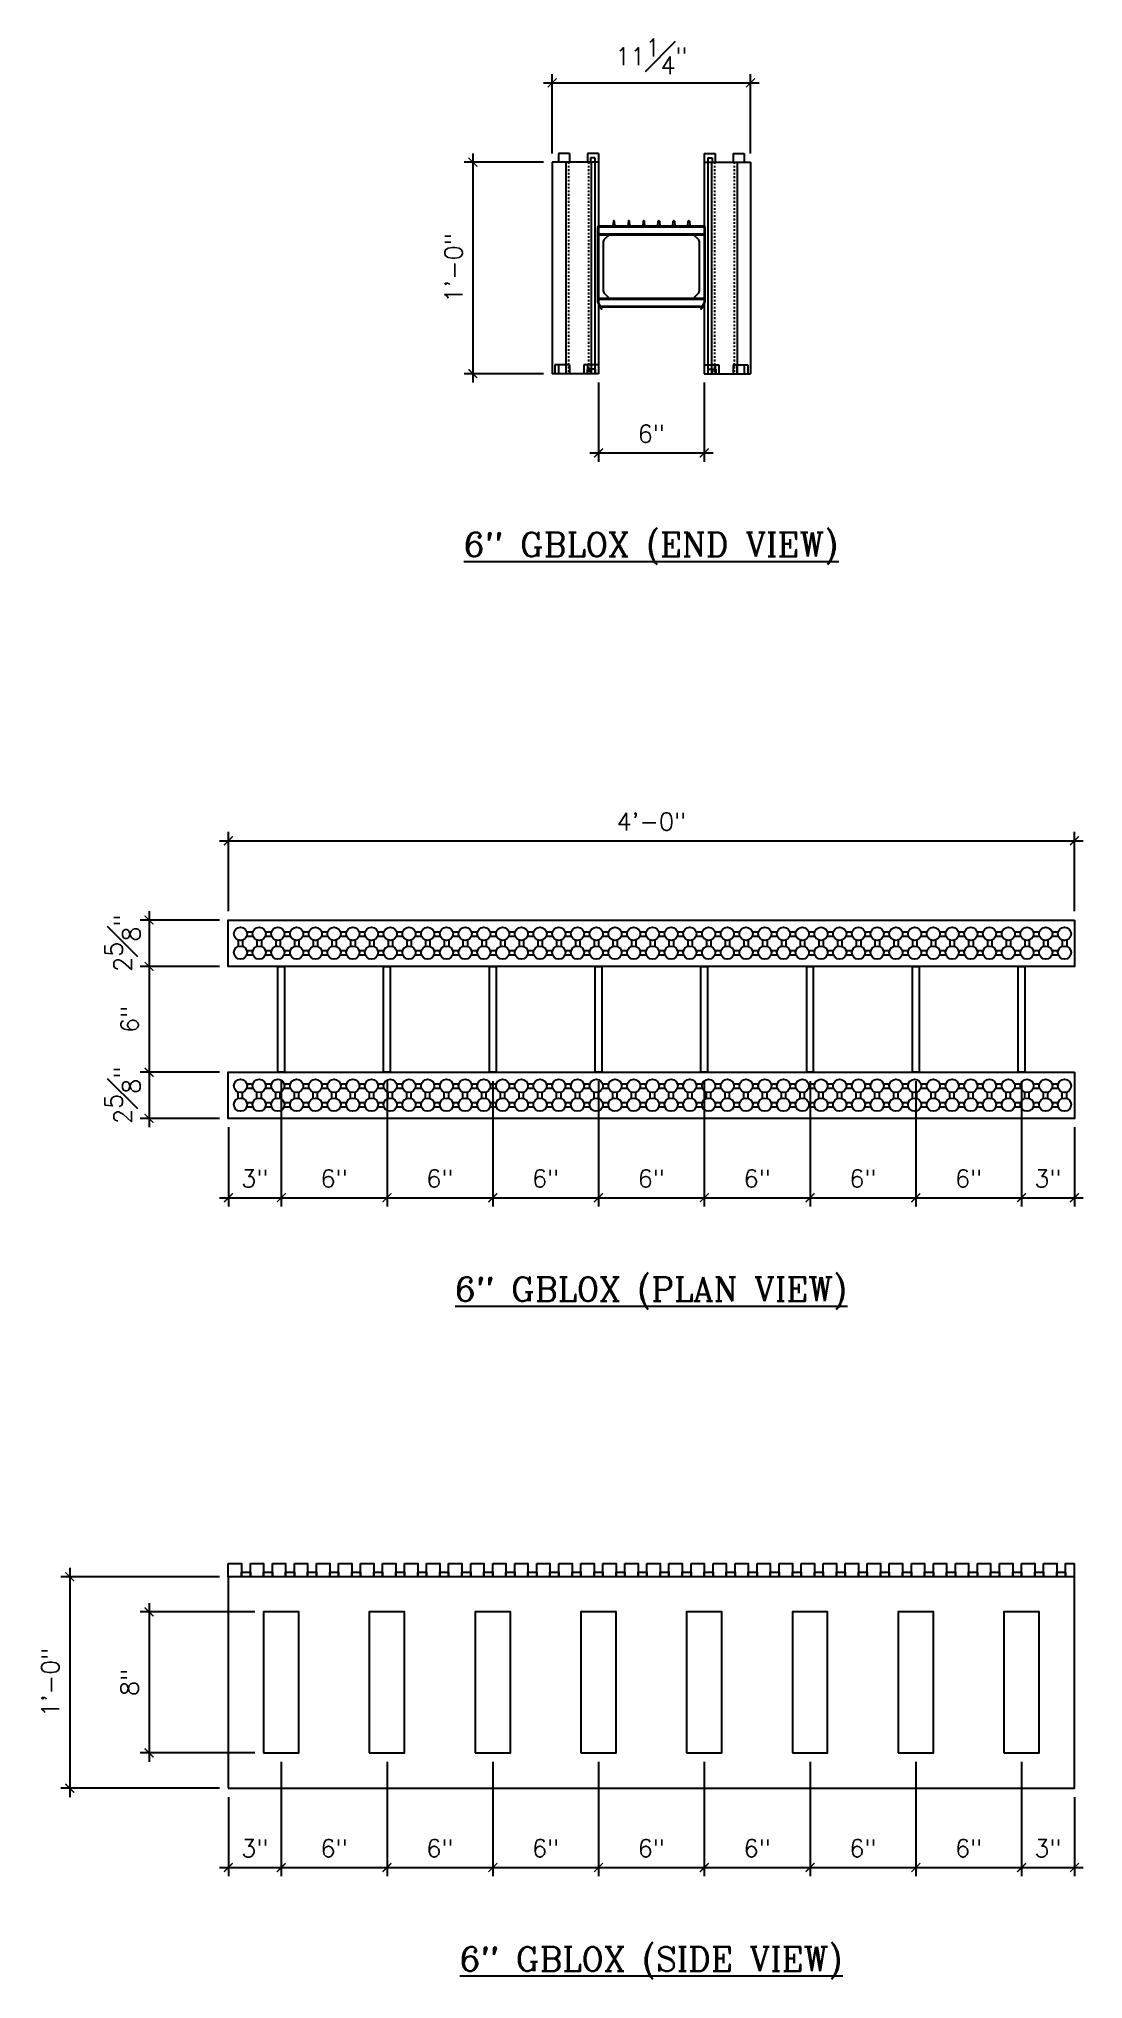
# Model space of a CAD drawing. Header units: inches. Extents: x 67 to 126, y -36 to 74.
import ezdxf

# ---------------------------------------------------------------- set-up
doc = ezdxf.new("R2010")
doc.units = ezdxf.units.IN
doc.header["$MEASUREMENT"] = 0
doc.linetypes.add('DASHED2', pattern=[0.375, 0.25, -0.125])
for name, color, linetype in [('LAYER 12', 12, 'Continuous'), ('LAYER 2', 2, 'Continuous'), ('LAYER 7', 7, 'Continuous'), ('LAYER 8', 8, 'Continuous')]:
    doc.layers.add(name, color=color, linetype=linetype)
doc.styles.add('NOTES', font='simplex.shx', dxfattribs={"height": 1})
doc.styles.add('ROMAN C', font='romanc.shx', dxfattribs={"height": 0.0938})
doc.dimstyles.new('DIM-18$0', dxfattribs={"dimscale": 8, "dimtxt": 1, "dimasz": 0.125, "dimexe": 0.1875, "dimexo": 0.0625, "dimgap": 0.0625, "dimtad": 1, "dimdec": 4, "dimzin": 3, "dimdsep": 46, "dimlunit": 4, "dimtxsty": 'NOTES', "dimblk1": 'ARCHTICK', "dimblk2": 'ARCHTICK', "dimsah": 1, "dimcen": 0.0625, "dimclrd": 256, "dimclre": 256, "dimclrt": 7, "dimadec": 0, "dimazin": 0, "dimtfac": 1, "dimtdec": 4, "dimtofl": 0, "dimtmove": 0, "dimatfit": 3, "dimldrblk": 'ARCHTICK', "dimfxl": 1, "dimfrac": 2, "dimtolj": 1, "dimtzin": 0, "dimarcsym": 0})

msp = doc.modelspace()

# ---------------------------------------------------------------- texts
at = {"layer": 'LAYER 7', "char_height": 1.375, "attachment_point": 2, "style": 'ROMAN C'}
for s, insert in [('\\A1;{\\L6" GBLOX (END VIEW)}', (101.40705, 45.64756)), ('\\A1;{\\L6" GBLOX (PLAN VIEW)}', (101.40705, 3.39756)), ('\\A1;{\\L6" GBLOX (SIDE VIEW)}', (101.40705, -34.60244))]:
    msp.add_mtext_dynamic_manual_height_columns(s, width=51.1351782, gutter_width=5, heights=[0], dxfattribs=dict(at, insert=insert))

# ---------------------------------------------------------------- blocks, each defined once
blk = doc.blocks.new('_ArchTick')
at = {"color": 0, "linetype": 'ByBlock', "const_width": 0.15}
blk.add_lwpolyline([(-0.5, -0.5), (0.5, 0.5)], dxfattribs=at)
blk = doc.blocks.new('*D5')
at = {"layer": 'DEFPOINTS', "color": 0}
for p in [(77.41, 23.65), (72.91, 21.02), (77.41, 21.02)]:
    blk.add_point(p, dxfattribs=at)
at = {"layer": 'LAYER 8', "lineweight": -2}
for p, q in [((76.91, 23.65), (72.41, 23.65)), ((72.91, 24.15), (72.91, 20.52)), ((76.91, 21.02), (72.41, 21.02))]:
    blk.add_line(p, q, dxfattribs=at)
at = {"layer": 'LAYER 8', "lineweight": -2, "xscale": 0.5, "yscale": 0.5, "zscale": 0.5}
for p, rotation in [((72.91, 23.65), 90), ((72.91, 21.02), 270)]:
    blk.add_blockref('_ArchTick', p, dxfattribs=dict(at, rotation=rotation))
at = {"layer": 'LAYER 8', "color": 7, "insert": (71.41, 22.34), "char_height": 1, "attachment_point": 5, "rotation": 90, "style": 'NOTES'}
blk.add_mtext('\\A1;2{\\H1.000000x;\\S5#8;}"', dxfattribs=at)
blk = doc.blocks.new('*D6')
at = {"layer": 'DEFPOINTS', "color": 0}
for p in [(77.41, 15.02), (72.91, 12.4), (77.41, 12.4)]:
    blk.add_point(p, dxfattribs=at)
at = {"layer": 'LAYER 8', "lineweight": -2}
for p, q in [((72.91, 15.52), (72.91, 11.9)), ((76.91, 15.02), (72.41, 15.02)), ((76.91, 12.4), (72.41, 12.4))]:
    blk.add_line(p, q, dxfattribs=at)
at = {"layer": 'LAYER 8', "lineweight": -2, "xscale": 0.5, "yscale": 0.5, "zscale": 0.5}
for p, rotation in [((72.91, 15.02), 90), ((72.91, 12.4), 270)]:
    blk.add_blockref('_ArchTick', p, dxfattribs=dict(at, rotation=rotation))
at = {"layer": 'LAYER 8', "color": 7, "insert": (71.41, 13.71), "char_height": 1, "attachment_point": 5, "rotation": 90, "style": 'NOTES'}
blk.add_mtext('\\A1;2{\\H1.000000x;\\S5#8;}"', dxfattribs=at)
blk = doc.blocks.new('*D7')
at = {"layer": 'DEFPOINTS', "color": 0}
for p in [(80.41, 15.02), (77.41, 12.4), (80.41, 7.9)]:
    blk.add_point(p, dxfattribs=at)
at = {"layer": 'LAYER 8', "lineweight": -2}
for p, q in [((80.41, 14.52), (80.41, 7.4)), ((77.41, 11.9), (77.41, 7.4)), ((76.91, 7.9), (80.91, 7.9))]:
    blk.add_line(p, q, dxfattribs=at)
at = {"layer": 'LAYER 8', "lineweight": -2, "xscale": 0.5, "yscale": 0.5, "zscale": 0.5, "rotation": 180}
blk.add_blockref('_ArchTick', (77.41, 7.9), dxfattribs=at)
at = {"layer": 'LAYER 8', "lineweight": -2, "xscale": 0.5, "yscale": 0.5, "zscale": 0.5}
blk.add_blockref('_ArchTick', (80.41, 7.9), dxfattribs=at)
at = {"layer": 'LAYER 8', "color": 7, "insert": (78.91, 8.99), "char_height": 1, "attachment_point": 5, "style": 'NOTES'}
blk.add_mtext('\\A1;3"', dxfattribs=at)
blk = doc.blocks.new('*D8')
at = {"layer": 'DEFPOINTS', "color": 0}
for p in [(80.41, 15.02), (86.41, 15.02), (86.41, 7.9)]:
    blk.add_point(p, dxfattribs=at)
at = {"layer": 'LAYER 8', "lineweight": -2}
for p, q in [((80.41, 14.52), (80.41, 7.4)), ((86.41, 14.52), (86.41, 7.4)), ((79.91, 7.9), (86.91, 7.9))]:
    blk.add_line(p, q, dxfattribs=at)
at = {"layer": 'LAYER 8', "lineweight": -2, "xscale": 0.5, "yscale": 0.5, "zscale": 0.5, "rotation": 180}
blk.add_blockref('_ArchTick', (80.41, 7.9), dxfattribs=at)
at = {"layer": 'LAYER 8', "lineweight": -2, "xscale": 0.5, "yscale": 0.5, "zscale": 0.5}
blk.add_blockref('_ArchTick', (86.41, 7.9), dxfattribs=at)
at = {"layer": 'LAYER 8', "color": 7, "insert": (83.41, 8.99), "char_height": 1, "attachment_point": 5, "style": 'NOTES'}
blk.add_mtext('\\A1;6"', dxfattribs=at)
blk = doc.blocks.new('*D9')
at = {"layer": 'DEFPOINTS', "color": 0}
for p in [(86.41, 15.02), (92.41, 15.02), (92.41, 7.9)]:
    blk.add_point(p, dxfattribs=at)
at = {"layer": 'LAYER 8', "lineweight": -2}
for p, q in [((86.41, 14.52), (86.41, 7.4)), ((92.41, 14.52), (92.41, 7.4)), ((85.91, 7.9), (92.91, 7.9))]:
    blk.add_line(p, q, dxfattribs=at)
at = {"layer": 'LAYER 8', "lineweight": -2, "xscale": 0.5, "yscale": 0.5, "zscale": 0.5, "rotation": 180}
blk.add_blockref('_ArchTick', (86.41, 7.9), dxfattribs=at)
at = {"layer": 'LAYER 8', "lineweight": -2, "xscale": 0.5, "yscale": 0.5, "zscale": 0.5}
blk.add_blockref('_ArchTick', (92.41, 7.9), dxfattribs=at)
at = {"layer": 'LAYER 8', "color": 7, "insert": (89.41, 8.99), "char_height": 1, "attachment_point": 5, "style": 'NOTES'}
blk.add_mtext('\\A1;6"', dxfattribs=at)
blk = doc.blocks.new('*D10')
at = {"layer": 'DEFPOINTS', "color": 0}
for p in [(92.41, 15.02), (98.41, 15.02), (98.41, 7.9)]:
    blk.add_point(p, dxfattribs=at)
at = {"layer": 'LAYER 8', "lineweight": -2}
for p, q in [((92.41, 14.52), (92.41, 7.4)), ((98.41, 14.52), (98.41, 7.4)), ((91.91, 7.9), (98.91, 7.9))]:
    blk.add_line(p, q, dxfattribs=at)
at = {"layer": 'LAYER 8', "lineweight": -2, "xscale": 0.5, "yscale": 0.5, "zscale": 0.5, "rotation": 180}
blk.add_blockref('_ArchTick', (92.41, 7.9), dxfattribs=at)
at = {"layer": 'LAYER 8', "lineweight": -2, "xscale": 0.5, "yscale": 0.5, "zscale": 0.5}
blk.add_blockref('_ArchTick', (98.41, 7.9), dxfattribs=at)
at = {"layer": 'LAYER 8', "color": 7, "insert": (95.41, 8.99), "char_height": 1, "attachment_point": 5, "style": 'NOTES'}
blk.add_mtext('\\A1;6"', dxfattribs=at)
blk = doc.blocks.new('*D11')
at = {"layer": 'DEFPOINTS', "color": 0}
for p in [(98.41, 15.02), (104.41, 15.02), (104.41, 7.9)]:
    blk.add_point(p, dxfattribs=at)
at = {"layer": 'LAYER 8', "lineweight": -2}
for p, q in [((98.41, 14.52), (98.41, 7.4)), ((104.41, 14.52), (104.41, 7.4)), ((97.91, 7.9), (104.91, 7.9))]:
    blk.add_line(p, q, dxfattribs=at)
at = {"layer": 'LAYER 8', "lineweight": -2, "xscale": 0.5, "yscale": 0.5, "zscale": 0.5, "rotation": 180}
blk.add_blockref('_ArchTick', (98.41, 7.9), dxfattribs=at)
at = {"layer": 'LAYER 8', "lineweight": -2, "xscale": 0.5, "yscale": 0.5, "zscale": 0.5}
blk.add_blockref('_ArchTick', (104.41, 7.9), dxfattribs=at)
at = {"layer": 'LAYER 8', "color": 7, "insert": (101.41, 8.99), "char_height": 1, "attachment_point": 5, "style": 'NOTES'}
blk.add_mtext('\\A1;6"', dxfattribs=at)
blk = doc.blocks.new('*D12')
at = {"layer": 'DEFPOINTS', "color": 0}
for p in [(104.41, 15.02), (110.41, 15.02), (110.41, 7.9)]:
    blk.add_point(p, dxfattribs=at)
at = {"layer": 'LAYER 8', "lineweight": -2}
for p, q in [((104.41, 14.52), (104.41, 7.4)), ((110.41, 14.52), (110.41, 7.4)), ((103.91, 7.9), (110.91, 7.9))]:
    blk.add_line(p, q, dxfattribs=at)
at = {"layer": 'LAYER 8', "lineweight": -2, "xscale": 0.5, "yscale": 0.5, "zscale": 0.5, "rotation": 180}
blk.add_blockref('_ArchTick', (104.41, 7.9), dxfattribs=at)
at = {"layer": 'LAYER 8', "lineweight": -2, "xscale": 0.5, "yscale": 0.5, "zscale": 0.5}
blk.add_blockref('_ArchTick', (110.41, 7.9), dxfattribs=at)
at = {"layer": 'LAYER 8', "color": 7, "insert": (107.41, 8.99), "char_height": 1, "attachment_point": 5, "style": 'NOTES'}
blk.add_mtext('\\A1;6"', dxfattribs=at)
blk = doc.blocks.new('*D13')
at = {"layer": 'DEFPOINTS', "color": 0}
for p in [(110.41, 15.02), (116.41, 15.02), (116.41, 7.9)]:
    blk.add_point(p, dxfattribs=at)
at = {"layer": 'LAYER 8', "lineweight": -2}
for p, q in [((110.41, 14.52), (110.41, 7.4)), ((116.41, 14.52), (116.41, 7.4)), ((109.91, 7.9), (116.91, 7.9))]:
    blk.add_line(p, q, dxfattribs=at)
at = {"layer": 'LAYER 8', "lineweight": -2, "xscale": 0.5, "yscale": 0.5, "zscale": 0.5, "rotation": 180}
blk.add_blockref('_ArchTick', (110.41, 7.9), dxfattribs=at)
at = {"layer": 'LAYER 8', "lineweight": -2, "xscale": 0.5, "yscale": 0.5, "zscale": 0.5}
blk.add_blockref('_ArchTick', (116.41, 7.9), dxfattribs=at)
at = {"layer": 'LAYER 8', "color": 7, "insert": (113.41, 8.99), "char_height": 1, "attachment_point": 5, "style": 'NOTES'}
blk.add_mtext('\\A1;6"', dxfattribs=at)
blk = doc.blocks.new('*D14')
at = {"layer": 'DEFPOINTS', "color": 0}
for p in [(116.41, 15.02), (122.41, 15.02), (122.41, 7.9)]:
    blk.add_point(p, dxfattribs=at)
at = {"layer": 'LAYER 8', "lineweight": -2}
for p, q in [((116.41, 14.52), (116.41, 7.4)), ((122.41, 14.52), (122.41, 7.4)), ((115.91, 7.9), (122.91, 7.9))]:
    blk.add_line(p, q, dxfattribs=at)
at = {"layer": 'LAYER 8', "lineweight": -2, "xscale": 0.5, "yscale": 0.5, "zscale": 0.5, "rotation": 180}
blk.add_blockref('_ArchTick', (116.41, 7.9), dxfattribs=at)
at = {"layer": 'LAYER 8', "lineweight": -2, "xscale": 0.5, "yscale": 0.5, "zscale": 0.5}
blk.add_blockref('_ArchTick', (122.41, 7.9), dxfattribs=at)
at = {"layer": 'LAYER 8', "color": 7, "insert": (119.41, 8.99), "char_height": 1, "attachment_point": 5, "style": 'NOTES'}
blk.add_mtext('\\A1;6"', dxfattribs=at)
blk = doc.blocks.new('*D15')
at = {"layer": 'DEFPOINTS', "color": 0}
for p in [(122.41, 15.02), (125.41, 12.4), (125.41, 7.9)]:
    blk.add_point(p, dxfattribs=at)
at = {"layer": 'LAYER 8', "lineweight": -2}
for p, q in [((122.41, 14.52), (122.41, 7.4)), ((125.41, 11.9), (125.41, 7.4)), ((121.91, 7.9), (125.91, 7.9))]:
    blk.add_line(p, q, dxfattribs=at)
at = {"layer": 'LAYER 8', "lineweight": -2, "xscale": 0.5, "yscale": 0.5, "zscale": 0.5, "rotation": 180}
blk.add_blockref('_ArchTick', (122.41, 7.9), dxfattribs=at)
at = {"layer": 'LAYER 8', "lineweight": -2, "xscale": 0.5, "yscale": 0.5, "zscale": 0.5}
blk.add_blockref('_ArchTick', (125.41, 7.9), dxfattribs=at)
at = {"layer": 'LAYER 8', "color": 7, "insert": (123.91, 8.99), "char_height": 1, "attachment_point": 5, "style": 'NOTES'}
blk.add_mtext('\\A1;3"', dxfattribs=at)
blk = doc.blocks.new('*D16')
at = {"layer": 'DEFPOINTS', "color": 0}
for p in [(125.41, 28.15), (77.41, 23.65), (125.41, 23.65)]:
    blk.add_point(p, dxfattribs=at)
at = {"layer": 'LAYER 8', "lineweight": -2}
for p, q in [((77.41, 24.15), (77.41, 28.65)), ((125.41, 24.15), (125.41, 28.65)), ((76.91, 28.15), (125.91, 28.15))]:
    blk.add_line(p, q, dxfattribs=at)
at = {"layer": 'LAYER 8', "lineweight": -2, "xscale": 0.5, "yscale": 0.5, "zscale": 0.5, "rotation": 180}
blk.add_blockref('_ArchTick', (77.41, 28.15), dxfattribs=at)
at = {"layer": 'LAYER 8', "lineweight": -2, "xscale": 0.5, "yscale": 0.5, "zscale": 0.5}
blk.add_blockref('_ArchTick', (125.41, 28.15), dxfattribs=at)
at = {"layer": 'LAYER 8', "color": 7, "insert": (101.41, 29.24), "char_height": 1, "attachment_point": 5, "style": 'NOTES'}
blk.add_mtext('\\A1;4\'-0"', dxfattribs=at)
blk = doc.blocks.new('*D17')
at = {"layer": 'DEFPOINTS', "color": 0}
for p in [(77.41, -13.6), (68.41, -25.6), (77.41, -25.6)]:
    blk.add_point(p, dxfattribs=at)
at = {"layer": 'LAYER 8', "lineweight": -2}
for p, q in [((68.41, -13.1), (68.41, -26.1)), ((76.91, -13.6), (67.91, -13.6)), ((76.91, -25.6), (67.91, -25.6))]:
    blk.add_line(p, q, dxfattribs=at)
at = {"layer": 'LAYER 8', "lineweight": -2, "xscale": 0.5, "yscale": 0.5, "zscale": 0.5}
for p, rotation in [((68.41, -13.6), 90), ((68.41, -25.6), 270)]:
    blk.add_blockref('_ArchTick', p, dxfattribs=dict(at, rotation=rotation))
at = {"layer": 'LAYER 8', "color": 7, "insert": (67.31, -19.6), "char_height": 1, "attachment_point": 5, "rotation": 90, "style": 'NOTES'}
blk.add_mtext('\\A1;1\'-0"', dxfattribs=at)
blk = doc.blocks.new('*D18')
at = {"layer": 'DEFPOINTS', "color": 0}
for p in [(79.41, -15.6), (72.91, -23.6), (79.41, -23.6)]:
    blk.add_point(p, dxfattribs=at)
at = {"layer": 'LAYER 8', "lineweight": -2}
for p, q in [((72.91, -15.1), (72.91, -24.1)), ((78.91, -15.6), (72.41, -15.6)), ((78.91, -23.6), (72.41, -23.6))]:
    blk.add_line(p, q, dxfattribs=at)
at = {"layer": 'LAYER 8', "lineweight": -2, "xscale": 0.5, "yscale": 0.5, "zscale": 0.5}
for p, rotation in [((72.91, -15.6), 90), ((72.91, -23.6), 270)]:
    blk.add_blockref('_ArchTick', p, dxfattribs=dict(at, rotation=rotation))
at = {"layer": 'LAYER 8', "color": 7, "insert": (71.81, -19.6), "char_height": 1, "attachment_point": 5, "rotation": 90, "style": 'NOTES'}
blk.add_mtext('\\A1;8"', dxfattribs=at)
blk = doc.blocks.new('*D19')
at = {"layer": 'DEFPOINTS', "color": 0}
for p in [(80.41, -23.6), (77.41, -25.6), (80.41, -30.1)]:
    blk.add_point(p, dxfattribs=at)
at = {"layer": 'LAYER 8', "lineweight": -2}
for p, q in [((80.41, -24.1), (80.41, -30.6)), ((77.41, -26.1), (77.41, -30.6)), ((76.91, -30.1), (80.91, -30.1))]:
    blk.add_line(p, q, dxfattribs=at)
at = {"layer": 'LAYER 8', "lineweight": -2, "xscale": 0.5, "yscale": 0.5, "zscale": 0.5, "rotation": 180}
blk.add_blockref('_ArchTick', (77.41, -30.1), dxfattribs=at)
at = {"layer": 'LAYER 8', "lineweight": -2, "xscale": 0.5, "yscale": 0.5, "zscale": 0.5}
blk.add_blockref('_ArchTick', (80.41, -30.1), dxfattribs=at)
at = {"layer": 'LAYER 8', "color": 7, "insert": (78.91, -29.01), "char_height": 1, "attachment_point": 5, "style": 'NOTES'}
blk.add_mtext('\\A1;3"', dxfattribs=at)
blk = doc.blocks.new('*D20')
at = {"layer": 'DEFPOINTS', "color": 0}
for p in [(80.41, -23.6), (86.41, -23.6), (86.41, -30.1)]:
    blk.add_point(p, dxfattribs=at)
at = {"layer": 'LAYER 8', "lineweight": -2}
for p, q in [((80.41, -24.1), (80.41, -30.6)), ((86.41, -24.1), (86.41, -30.6)), ((79.91, -30.1), (86.91, -30.1))]:
    blk.add_line(p, q, dxfattribs=at)
at = {"layer": 'LAYER 8', "lineweight": -2, "xscale": 0.5, "yscale": 0.5, "zscale": 0.5, "rotation": 180}
blk.add_blockref('_ArchTick', (80.41, -30.1), dxfattribs=at)
at = {"layer": 'LAYER 8', "lineweight": -2, "xscale": 0.5, "yscale": 0.5, "zscale": 0.5}
blk.add_blockref('_ArchTick', (86.41, -30.1), dxfattribs=at)
at = {"layer": 'LAYER 8', "color": 7, "insert": (83.41, -29.01), "char_height": 1, "attachment_point": 5, "style": 'NOTES'}
blk.add_mtext('\\A1;6"', dxfattribs=at)
blk = doc.blocks.new('*D21')
at = {"layer": 'DEFPOINTS', "color": 0}
for p in [(86.41, -23.6), (92.41, -23.6), (92.41, -30.1)]:
    blk.add_point(p, dxfattribs=at)
at = {"layer": 'LAYER 8', "lineweight": -2}
for p, q in [((86.41, -24.1), (86.41, -30.6)), ((92.41, -24.1), (92.41, -30.6)), ((85.91, -30.1), (92.91, -30.1))]:
    blk.add_line(p, q, dxfattribs=at)
at = {"layer": 'LAYER 8', "lineweight": -2, "xscale": 0.5, "yscale": 0.5, "zscale": 0.5, "rotation": 180}
blk.add_blockref('_ArchTick', (86.41, -30.1), dxfattribs=at)
at = {"layer": 'LAYER 8', "lineweight": -2, "xscale": 0.5, "yscale": 0.5, "zscale": 0.5}
blk.add_blockref('_ArchTick', (92.41, -30.1), dxfattribs=at)
at = {"layer": 'LAYER 8', "color": 7, "insert": (89.41, -29.01), "char_height": 1, "attachment_point": 5, "style": 'NOTES'}
blk.add_mtext('\\A1;6"', dxfattribs=at)
blk = doc.blocks.new('*D22')
at = {"layer": 'DEFPOINTS', "color": 0}
for p in [(92.41, -23.6), (98.41, -23.6), (98.41, -30.1)]:
    blk.add_point(p, dxfattribs=at)
at = {"layer": 'LAYER 8', "lineweight": -2}
for p, q in [((92.41, -24.1), (92.41, -30.6)), ((98.41, -24.1), (98.41, -30.6)), ((91.91, -30.1), (98.91, -30.1))]:
    blk.add_line(p, q, dxfattribs=at)
at = {"layer": 'LAYER 8', "lineweight": -2, "xscale": 0.5, "yscale": 0.5, "zscale": 0.5, "rotation": 180}
blk.add_blockref('_ArchTick', (92.41, -30.1), dxfattribs=at)
at = {"layer": 'LAYER 8', "lineweight": -2, "xscale": 0.5, "yscale": 0.5, "zscale": 0.5}
blk.add_blockref('_ArchTick', (98.41, -30.1), dxfattribs=at)
at = {"layer": 'LAYER 8', "color": 7, "insert": (95.41, -29.01), "char_height": 1, "attachment_point": 5, "style": 'NOTES'}
blk.add_mtext('\\A1;6"', dxfattribs=at)
blk = doc.blocks.new('*D23')
at = {"layer": 'DEFPOINTS', "color": 0}
for p in [(98.41, -23.6), (104.41, -23.6), (104.41, -30.1)]:
    blk.add_point(p, dxfattribs=at)
at = {"layer": 'LAYER 8', "lineweight": -2}
for p, q in [((98.41, -24.1), (98.41, -30.6)), ((104.41, -24.1), (104.41, -30.6)), ((97.91, -30.1), (104.91, -30.1))]:
    blk.add_line(p, q, dxfattribs=at)
at = {"layer": 'LAYER 8', "lineweight": -2, "xscale": 0.5, "yscale": 0.5, "zscale": 0.5, "rotation": 180}
blk.add_blockref('_ArchTick', (98.41, -30.1), dxfattribs=at)
at = {"layer": 'LAYER 8', "lineweight": -2, "xscale": 0.5, "yscale": 0.5, "zscale": 0.5}
blk.add_blockref('_ArchTick', (104.41, -30.1), dxfattribs=at)
at = {"layer": 'LAYER 8', "color": 7, "insert": (101.41, -29.01), "char_height": 1, "attachment_point": 5, "style": 'NOTES'}
blk.add_mtext('\\A1;6"', dxfattribs=at)
blk = doc.blocks.new('*D24')
at = {"layer": 'DEFPOINTS', "color": 0}
for p in [(104.41, -23.6), (110.41, -23.6), (110.41, -30.1)]:
    blk.add_point(p, dxfattribs=at)
at = {"layer": 'LAYER 8', "lineweight": -2}
for p, q in [((104.41, -24.1), (104.41, -30.6)), ((110.41, -24.1), (110.41, -30.6)), ((103.91, -30.1), (110.91, -30.1))]:
    blk.add_line(p, q, dxfattribs=at)
at = {"layer": 'LAYER 8', "lineweight": -2, "xscale": 0.5, "yscale": 0.5, "zscale": 0.5, "rotation": 180}
blk.add_blockref('_ArchTick', (104.41, -30.1), dxfattribs=at)
at = {"layer": 'LAYER 8', "lineweight": -2, "xscale": 0.5, "yscale": 0.5, "zscale": 0.5}
blk.add_blockref('_ArchTick', (110.41, -30.1), dxfattribs=at)
at = {"layer": 'LAYER 8', "color": 7, "insert": (107.41, -29.01), "char_height": 1, "attachment_point": 5, "style": 'NOTES'}
blk.add_mtext('\\A1;6"', dxfattribs=at)
blk = doc.blocks.new('*D25')
at = {"layer": 'DEFPOINTS', "color": 0}
for p in [(110.41, -23.6), (116.41, -23.6), (116.41, -30.1)]:
    blk.add_point(p, dxfattribs=at)
at = {"layer": 'LAYER 8', "lineweight": -2}
for p, q in [((110.41, -24.1), (110.41, -30.6)), ((116.41, -24.1), (116.41, -30.6)), ((109.91, -30.1), (116.91, -30.1))]:
    blk.add_line(p, q, dxfattribs=at)
at = {"layer": 'LAYER 8', "lineweight": -2, "xscale": 0.5, "yscale": 0.5, "zscale": 0.5, "rotation": 180}
blk.add_blockref('_ArchTick', (110.41, -30.1), dxfattribs=at)
at = {"layer": 'LAYER 8', "lineweight": -2, "xscale": 0.5, "yscale": 0.5, "zscale": 0.5}
blk.add_blockref('_ArchTick', (116.41, -30.1), dxfattribs=at)
at = {"layer": 'LAYER 8', "color": 7, "insert": (113.41, -29.01), "char_height": 1, "attachment_point": 5, "style": 'NOTES'}
blk.add_mtext('\\A1;6"', dxfattribs=at)
blk = doc.blocks.new('*D26')
at = {"layer": 'DEFPOINTS', "color": 0}
for p in [(116.41, -23.6), (122.41, -23.6), (122.41, -30.1)]:
    blk.add_point(p, dxfattribs=at)
at = {"layer": 'LAYER 8', "lineweight": -2}
for p, q in [((116.41, -24.1), (116.41, -30.6)), ((122.41, -24.1), (122.41, -30.6)), ((115.91, -30.1), (122.91, -30.1))]:
    blk.add_line(p, q, dxfattribs=at)
at = {"layer": 'LAYER 8', "lineweight": -2, "xscale": 0.5, "yscale": 0.5, "zscale": 0.5, "rotation": 180}
blk.add_blockref('_ArchTick', (116.41, -30.1), dxfattribs=at)
at = {"layer": 'LAYER 8', "lineweight": -2, "xscale": 0.5, "yscale": 0.5, "zscale": 0.5}
blk.add_blockref('_ArchTick', (122.41, -30.1), dxfattribs=at)
at = {"layer": 'LAYER 8', "color": 7, "insert": (119.41, -29.01), "char_height": 1, "attachment_point": 5, "style": 'NOTES'}
blk.add_mtext('\\A1;6"', dxfattribs=at)
blk = doc.blocks.new('*D27')
at = {"layer": 'DEFPOINTS', "color": 0}
for p in [(122.41, -23.6), (125.41, -25.6), (125.41, -30.1)]:
    blk.add_point(p, dxfattribs=at)
at = {"layer": 'LAYER 8', "lineweight": -2}
for p, q in [((122.41, -24.1), (122.41, -30.6)), ((125.41, -26.1), (125.41, -30.6)), ((121.91, -30.1), (125.91, -30.1))]:
    blk.add_line(p, q, dxfattribs=at)
at = {"layer": 'LAYER 8', "lineweight": -2, "xscale": 0.5, "yscale": 0.5, "zscale": 0.5, "rotation": 180}
blk.add_blockref('_ArchTick', (122.41, -30.1), dxfattribs=at)
at = {"layer": 'LAYER 8', "lineweight": -2, "xscale": 0.5, "yscale": 0.5, "zscale": 0.5}
blk.add_blockref('_ArchTick', (125.41, -30.1), dxfattribs=at)
at = {"layer": 'LAYER 8', "color": 7, "insert": (123.91, -29.01), "char_height": 1, "attachment_point": 5, "style": 'NOTES'}
blk.add_mtext('\\A1;3"', dxfattribs=at)
blk = doc.blocks.new('*D28')
at = {"layer": 'DEFPOINTS', "color": 0}
for p in [(77.41, 21.02), (72.91, 15.02), (77.41, 15.02)]:
    blk.add_point(p, dxfattribs=at)
at = {"layer": 'LAYER 8', "lineweight": -2}
for p, q in [((76.91, 21.02), (72.41, 21.02)), ((72.91, 21.52), (72.91, 14.52)), ((76.91, 15.02), (72.41, 15.02))]:
    blk.add_line(p, q, dxfattribs=at)
at = {"layer": 'LAYER 8', "lineweight": -2, "xscale": 0.5, "yscale": 0.5, "zscale": 0.5}
for p, rotation in [((72.91, 21.02), 90), ((72.91, 15.02), 270)]:
    blk.add_blockref('_ArchTick', p, dxfattribs=dict(at, rotation=rotation))
at = {"layer": 'LAYER 8', "color": 7, "insert": (71.81, 18.02), "char_height": 1, "attachment_point": 5, "rotation": 90, "style": 'NOTES'}
blk.add_mtext('\\A1;6"', dxfattribs=at)
blk = doc.blocks.new('*D29')
at = {"layer": 'DEFPOINTS', "color": 0}
for p in [(107.03, 71.15), (95.78, 66.65), (107.03, 66.65)]:
    blk.add_point(p, dxfattribs=at)
at = {"layer": 'LAYER 8', "lineweight": -2}
for p, q in [((95.78, 67.15), (95.78, 71.65)), ((107.03, 67.15), (107.03, 71.65)), ((95.28, 71.15), (107.53, 71.15))]:
    blk.add_line(p, q, dxfattribs=at)
at = {"layer": 'LAYER 8', "lineweight": -2, "xscale": 0.5, "yscale": 0.5, "zscale": 0.5, "rotation": 180}
blk.add_blockref('_ArchTick', (95.78, 71.15), dxfattribs=at)
at = {"layer": 'LAYER 8', "lineweight": -2, "xscale": 0.5, "yscale": 0.5, "zscale": 0.5}
blk.add_blockref('_ArchTick', (107.03, 71.15), dxfattribs=at)
at = {"layer": 'LAYER 8', "color": 7, "insert": (101.41, 72.65), "char_height": 1, "attachment_point": 5, "style": 'NOTES'}
blk.add_mtext('\\A1;11{\\H1.000000x;\\S1#4;}"', dxfattribs=at)
blk = doc.blocks.new('*D30')
at = {"layer": 'DEFPOINTS', "color": 0}
for p in [(95.78, 66.65), (91.28, 54.65), (95.78, 54.65)]:
    blk.add_point(p, dxfattribs=at)
at = {"layer": 'LAYER 8', "lineweight": -2}
for p, q in [((95.28, 66.65), (90.78, 66.65)), ((91.28, 67.15), (91.28, 54.15)), ((95.28, 54.65), (90.78, 54.65))]:
    blk.add_line(p, q, dxfattribs=at)
at = {"layer": 'LAYER 8', "lineweight": -2, "xscale": 0.5, "yscale": 0.5, "zscale": 0.5}
for p, rotation in [((91.28, 66.65), 90), ((91.28, 54.65), 270)]:
    blk.add_blockref('_ArchTick', p, dxfattribs=dict(at, rotation=rotation))
at = {"layer": 'LAYER 8', "color": 7, "insert": (90.19, 60.65), "char_height": 1, "attachment_point": 5, "rotation": 90, "style": 'NOTES'}
blk.add_mtext('\\A1;1\'-0"', dxfattribs=at)
blk = doc.blocks.new('*D31')
at = {"layer": 'DEFPOINTS', "color": 0}
for p in [(98.41, 54.65), (104.41, 54.65), (104.41, 50.15)]:
    blk.add_point(p, dxfattribs=at)
at = {"layer": 'LAYER 8', "lineweight": -2}
for p, q in [((98.41, 54.15), (98.41, 49.65)), ((104.41, 54.15), (104.41, 49.65)), ((97.91, 50.15), (104.91, 50.15))]:
    blk.add_line(p, q, dxfattribs=at)
at = {"layer": 'LAYER 8', "lineweight": -2, "xscale": 0.5, "yscale": 0.5, "zscale": 0.5, "rotation": 180}
blk.add_blockref('_ArchTick', (98.41, 50.15), dxfattribs=at)
at = {"layer": 'LAYER 8', "lineweight": -2, "xscale": 0.5, "yscale": 0.5, "zscale": 0.5}
blk.add_blockref('_ArchTick', (104.41, 50.15), dxfattribs=at)
at = {"layer": 'LAYER 8', "color": 7, "insert": (101.41, 51.24), "char_height": 1, "attachment_point": 5, "style": 'NOTES'}
blk.add_mtext('\\A1;6"', dxfattribs=at)

# ---------------------------------------------------------------- dimensions: what is measured, and where the dimension line sits
at = {"layer": 'LAYER 8'}
for base, p1, p2, override, picture, middle in [((107.03205, 71.14756), (95.78205, 66.64756), (107.03205, 66.64756), {"dimasz": 0.0625, "dimexe": 0.0625, "dimdle": 0.0625, "dimfrac": 1}, '*D29', (101.40705, 72.64756)), ((104.40705, 50.14756), (98.40705, 54.64756), (104.40705, 54.64756), {"dimasz": 0.0625, "dimexe": 0.0625, "dimdle": 0.0625}, '*D31', (101.40705, 51.2428)), ((125.40705, 28.14756), (77.40705, 23.64756), (125.40705, 23.64756), {"dimasz": 0.0625, "dimexe": 0.0625, "dimdle": 0.0625, "dimfrac": 1}, '*D16', (101.40705, 29.2428)), ((80.40705, 7.89756), (77.40705, 12.39756), (80.40705, 15.02256), {"dimasz": 0.0625, "dimexe": 0.0625, "dimdle": 0.0625, "dimfrac": 1}, '*D7', (78.90705, 8.9928)), ((86.40705, 7.89756), (80.40705, 15.02256), (86.40705, 15.02256), {"dimasz": 0.0625, "dimexe": 0.0625, "dimdle": 0.0625, "dimfrac": 1}, '*D8', (83.40705, 8.9928)), ((92.40705, 7.89756), (86.40705, 15.02256), (92.40705, 15.02256), {"dimasz": 0.0625, "dimexe": 0.0625, "dimdle": 0.0625, "dimfrac": 1}, '*D9', (89.40705, 8.9928)), ((98.40705, 7.89756), (92.40705, 15.02256), (98.40705, 15.02256), {"dimasz": 0.0625, "dimexe": 0.0625, "dimdle": 0.0625, "dimfrac": 1}, '*D10', (95.40705, 8.9928)), ((104.40705, 7.89756), (98.40705, 15.02256), (104.40705, 15.02256), {"dimasz": 0.0625, "dimexe": 0.0625, "dimdle": 0.0625, "dimfrac": 1}, '*D11', (101.40705, 8.9928)), ((110.40705, 7.89756), (104.40705, 15.02256), (110.40705, 15.02256), {"dimasz": 0.0625, "dimexe": 0.0625, "dimdle": 0.0625, "dimfrac": 1}, '*D12', (107.40705, 8.9928)), ((116.40705, 7.89756), (110.40705, 15.02256), (116.40705, 15.02256), {"dimasz": 0.0625, "dimexe": 0.0625, "dimdle": 0.0625, "dimfrac": 1}, '*D13', (113.40705, 8.9928)), ((122.40705, 7.89756), (116.40705, 15.02256), (122.40705, 15.02256), {"dimasz": 0.0625, "dimexe": 0.0625, "dimdle": 0.0625, "dimfrac": 1}, '*D14', (119.40705, 8.9928)), ((125.40705, 7.89756), (122.40705, 15.02256), (125.40705, 12.39756), {"dimasz": 0.0625, "dimexe": 0.0625, "dimdle": 0.0625, "dimfrac": 1}, '*D15', (123.90705, 8.9928)), ((80.40705, -30.10244), (77.40705, -25.60244), (80.40705, -23.60244), {"dimasz": 0.0625, "dimexe": 0.0625, "dimdle": 0.0625, "dimfrac": 1}, '*D19', (78.90705, -29.0072)), ((86.40705, -30.10244), (80.40705, -23.60244), (86.40705, -23.60244), {"dimasz": 0.0625, "dimexe": 0.0625, "dimdle": 0.0625, "dimfrac": 1}, '*D20', (83.40705, -29.0072)), ((92.40705, -30.10244), (86.40705, -23.60244), (92.40705, -23.60244), {"dimasz": 0.0625, "dimexe": 0.0625, "dimdle": 0.0625, "dimfrac": 1}, '*D21', (89.40705, -29.0072)), ((98.40705, -30.10244), (92.40705, -23.60244), (98.40705, -23.60244), {"dimasz": 0.0625, "dimexe": 0.0625, "dimdle": 0.0625, "dimfrac": 1}, '*D22', (95.40705, -29.0072)), ((104.40705, -30.10244), (98.40705, -23.60244), (104.40705, -23.60244), {"dimasz": 0.0625, "dimexe": 0.0625, "dimdle": 0.0625, "dimfrac": 1}, '*D23', (101.40705, -29.0072)), ((110.40705, -30.10244), (104.40705, -23.60244), (110.40705, -23.60244), {"dimasz": 0.0625, "dimexe": 0.0625, "dimdle": 0.0625, "dimfrac": 1}, '*D24', (107.40705, -29.0072)), ((116.40705, -30.10244), (110.40705, -23.60244), (116.40705, -23.60244), {"dimasz": 0.0625, "dimexe": 0.0625, "dimdle": 0.0625, "dimfrac": 1}, '*D25', (113.40705, -29.0072)), ((122.40705, -30.10244), (116.40705, -23.60244), (122.40705, -23.60244), {"dimasz": 0.0625, "dimexe": 0.0625, "dimdle": 0.0625, "dimfrac": 1}, '*D26', (119.40705, -29.0072)), ((125.40705, -30.10244), (122.40705, -23.60244), (125.40705, -25.60244), {"dimasz": 0.0625, "dimexe": 0.0625, "dimdle": 0.0625, "dimfrac": 1}, '*D27', (123.90705, -29.0072))]:
    dim = msp.add_linear_dim(base=base, p1=p1, p2=p2, dimstyle='DIM-18$0', override=override, dxfattribs=at)
    dim.commit()
    dim.dimension.update_dxf_attribs({"geometry": picture, "text_midpoint": middle})
for base, p1, p2, picture, middle in [((91.28205, 54.64756), (95.78205, 66.64756), (95.78205, 54.64756), '*D30', (90.18681, 60.64756)), ((72.90705, 15.02256), (77.40705, 21.02256), (77.40705, 15.02256), '*D28', (71.81181, 18.02256)), ((68.40705, -25.60244), (77.40705, -13.60244), (77.40705, -25.60244), '*D17', (67.31181, -19.60244)), ((72.90705, -23.60244), (79.40705, -15.60244), (79.40705, -23.60244), '*D18', (71.81181, -19.60244))]:
    dim = msp.add_linear_dim(base=base, p1=p1, p2=p2, angle=90, dimstyle='DIM-18$0', override={"dimasz": 0.0625, "dimexe": 0.0625, "dimdle": 0.0625, "dimfrac": 1}, dxfattribs=at)
    dim.commit()
    dim.dimension.update_dxf_attribs({"geometry": picture, "text_midpoint": middle})
for base, p1, p2, picture, middle in [((72.90705, 21.02256), (77.40705, 23.64756), (77.40705, 21.02256), '*D5', (72.90705, 22.33506)), ((72.90705, 12.39756), (77.40705, 15.02256), (77.40705, 12.39756), '*D6', (72.90705, 13.71006))]:
    dim = msp.add_linear_dim(base=base, p1=p1, p2=p2, angle=90, dimstyle='DIM-18$0', override={"dimasz": 0.0625, "dimexe": 0.0625, "dimdle": 0.0625, "dimfrac": 1}, dxfattribs=at)
    dim.commit()
    dim.dimension.update_dxf_attribs({"geometry": picture, "text_midpoint": middle, "dimtype": 160})

# ---------------------------------------------------------------- linework, layer by layer
at = {"layer": 'LAYER 12'}
for p, q in [((96.13205, 67.14756), (96.13205, 66.64756)), ((96.75705, 67.14756), (96.13205, 67.14756)), ((96.13205, 67.14756), (96.13205, 66.64756)), ((96.75705, 67.14756), (96.13205, 67.14756)), ((96.54705, 66.64756), (96.54705, 54.64756)), ((96.75705, 67.14756), (96.75705, 66.64756)), ((96.75705, 67.14756), (96.75705, 66.64756)), ((97.78205, 67.14756), (97.78205, 66.64756)), ((98.40705, 67.14756), (97.78205, 67.14756)), ((97.78205, 67.14756), (97.78205, 66.64756)), ((98.40705, 67.14756), (97.78205, 67.14756)), ((97.95705, 66.89756), (97.95705, 66.64756)), ((98.20705, 66.89756), (97.95705, 66.89756)), ((97.95705, 66.89756), (97.95705, 66.64756)), ((98.20705, 66.89756), (97.95705, 66.89756)), ((97.99205, 66.64756), (97.99205, 54.64756)), ((98.20705, 66.89756), (98.20705, 54.64756)), ((98.20705, 66.89756), (98.20705, 66.64756)), ((98.40705, 67.14756), (98.40705, 66.64756)), ((104.40705, 67.14756), (105.03205, 67.14756)), ((104.40705, 67.14756), (104.40705, 66.64756)), ((104.40705, 67.14756), (105.03205, 67.14756)), ((104.60705, 66.89756), (104.60705, 54.64756)), ((104.60705, 66.89756), (104.85705, 66.89756)), ((104.60705, 66.89756), (104.60705, 66.64756)), ((104.60705, 66.89756), (104.85705, 66.89756)), ((104.82205, 66.64756), (104.82205, 54.64756)), ((104.85705, 66.89756), (104.85705, 66.64756)), ((104.85705, 66.89756), (104.85705, 66.64756)), ((105.03205, 67.14756), (105.03205, 66.64756)), ((105.03205, 67.14756), (105.03205, 66.64756)), ((106.05705, 67.14756), (106.05705, 66.64756)), ((106.05705, 67.14756), (106.68205, 67.14756)), ((106.05705, 67.14756), (106.05705, 66.64756)), ((106.05705, 67.14756), (106.68205, 67.14756)), ((106.26705, 66.64756), (106.26705, 54.64756)), ((106.68205, 67.14756), (106.68205, 66.64756)), ((106.68205, 67.14756), (106.68205, 66.64756)), ((95.93205, 55.14756), (95.93205, 54.64756)), ((96.55705, 55.14756), (95.93205, 55.14756)), ((96.13635, 55.14756), (96.13635, 54.64756)), ((96.76135, 55.14756), (96.13635, 55.14756)), ((96.13635, 55.14756), (96.13635, 54.64756)), ((96.76135, 55.14756), (96.13635, 55.14756)), ((96.13635, 55.14756), (96.13635, 54.64756)), ((96.76135, 55.14756), (96.13635, 55.14756)), ((96.55705, 55.14756), (96.55705, 54.64756)), ((96.76135, 55.14756), (96.76135, 54.64756)), ((96.76135, 55.14756), (96.76135, 54.64756)), ((96.76135, 55.14756), (96.76135, 54.64756)), ((97.58205, 55.14756), (97.58205, 54.64756)), ((98.20705, 55.14756), (97.58205, 55.14756)), ((97.78635, 55.14756), (97.78635, 54.64756)), ((98.40705, 55.14756), (97.78635, 55.14756)), ((97.78635, 55.14756), (97.78635, 54.64756)), ((98.40705, 55.14756), (97.78635, 55.14756)), ((97.78635, 55.14756), (97.78635, 54.64756)), ((98.40705, 55.14756), (97.78635, 55.14756)), ((98.20705, 55.14756), (98.20705, 54.64756)), ((104.40705, 55.14756), (105.02775, 55.14756)), ((104.40705, 55.14756), (105.02775, 55.14756)), ((104.40705, 55.14756), (105.02775, 55.14756)), ((104.60705, 55.14756), (104.60705, 54.64756)), ((104.60705, 55.14756), (105.23205, 55.14756)), ((105.02775, 55.14756), (105.02775, 54.64756)), ((105.02775, 55.14756), (105.02775, 54.64756)), ((105.02775, 55.14756), (105.02775, 54.64756)), ((105.23205, 55.14756), (105.23205, 54.64756)), ((106.05275, 55.14756), (106.05275, 54.64756)), ((106.05275, 55.14756), (106.67775, 55.14756)), ((106.05275, 55.14756), (106.05275, 54.64756)), ((106.05275, 55.14756), (106.67775, 55.14756)), ((106.05275, 55.14756), (106.05275, 54.64756)), ((106.05275, 55.14756), (106.67775, 55.14756)), ((106.25705, 55.14756), (106.25705, 54.64756)), ((106.25705, 55.14756), (106.88205, 55.14756)), ((106.67775, 55.14756), (106.67775, 54.64756)), ((106.67775, 55.14756), (106.67775, 54.64756)), ((106.67775, 55.14756), (106.67775, 54.64756)), ((106.88205, 55.14756), (106.88205, 54.64756)), ((97.75705, 54.89756), (97.75705, 54.64756)), ((98.00705, 54.89756), (97.75705, 54.89756)), ((97.96135, 54.89756), (97.96135, 54.64756)), ((98.21135, 54.89756), (97.96135, 54.89756)), ((97.96135, 54.89756), (97.96135, 54.64756)), ((98.21135, 54.89756), (97.96135, 54.89756)), ((97.96135, 54.89756), (97.96135, 54.64756)), ((98.21135, 54.89756), (97.96135, 54.89756)), ((98.21135, 54.89756), (98.21135, 54.64756)), ((98.21135, 54.89756), (98.21135, 54.64756)), ((104.60275, 54.89756), (104.60275, 54.64756)), ((104.60275, 54.89756), (104.85275, 54.89756)), ((104.60275, 54.89756), (104.85275, 54.89756)), ((104.60275, 54.89756), (104.60275, 54.64756)), ((104.60275, 54.89756), (104.85275, 54.89756)), ((104.80705, 54.89756), (105.05705, 54.89756)), ((104.85275, 54.89756), (104.85275, 54.64756)), ((104.85275, 54.89756), (104.85275, 54.64756)), ((104.85275, 54.89756), (104.85275, 54.64756)), ((105.05705, 54.89756), (105.05705, 54.64756))]:
    msp.add_line(p, q, dxfattribs=at)
at = {"layer": 'LAYER 12', "linetype": 'DASHED2', "ltscale": 0.15}
for p, q in [((96.70705, 66.64756), (96.70705, 54.64756)), ((97.83205, 66.64756), (97.83205, 54.64756)), ((104.98205, 66.64756), (104.98205, 54.64756)), ((106.10705, 66.64756), (106.10705, 54.64756))]:
    msp.add_line(p, q, dxfattribs=at)
at = {"layer": 'LAYER 12'}
for points in [[(98.45705, 63.03584, 0.414213562), (98.35705, 62.93584), (98.35705, 58.71239, 0.130520204), (98.37023, 58.66278), (98.55705, 58.33584), (98.60705, 58.33584), (98.42023, 58.66278, -0.130520204), (98.40705, 58.71239), (98.40705, 62.88584, -0.414213562), (98.50705, 62.98584), (98.80705, 62.98584), (101.40705, 62.98584), (104.00705, 62.98584), (104.30705, 62.98584, -0.414213562), (104.40705, 62.88584), (104.40705, 58.71239, -0.130520204), (104.39387, 58.66278), (104.20705, 58.33584), (104.25705, 58.33584), (104.44387, 58.66278, 0.130520204), (104.45705, 58.71239), (104.45705, 62.93584, 0.414213562), (104.35705, 63.03584)], [(99.23137, 63.03584), (99.33137, 63.03584), (99.31122, 63.3086, 0.919485003), (99.25143, 63.30864), (99.23094, 63.03584)], [(100.08163, 63.03584), (100.18163, 63.03584), (100.16148, 63.3086, 0.919485003), (100.10169, 63.30864), (100.0812, 63.03584)], [(100.93205, 63.03584), (101.03205, 63.03584), (101.01191, 63.3086, 0.919485003), (100.95212, 63.30864), (100.93163, 63.03584)], [(101.88205, 63.03584), (101.78205, 63.03584), (101.80219, 63.3086, -0.919485003), (101.86198, 63.30864), (101.88247, 63.03584)], [(102.73247, 63.03584), (102.63247, 63.03584), (102.65262, 63.3086, -0.919485003), (102.71241, 63.30864), (102.7329, 63.03584)], [(103.58273, 63.03584), (103.48273, 63.03584), (103.50288, 63.3086, -0.919485003), (103.56267, 63.30864), (103.58316, 63.03584)], [(99.00705, 62.53584), (98.75492, 62.28371, 0.198912367), (98.66705, 62.07157), (98.66705, 59.4101, 0.198912367), (98.75492, 59.19797), (99.01705, 58.93584)], [(103.79705, 58.93584), (104.05918, 59.19797, 0.198912367), (104.14705, 59.4101), (104.14705, 62.07157, 0.198912367), (104.05918, 62.28371), (103.80705, 62.53584)]]:
    msp.add_lwpolyline(points, format="xyb", dxfattribs=at)
for points in [[(98.40705, 63.03584), (98.45705, 63.03584), (98.80705, 63.03584), (101.40705, 63.03584), (104.00705, 63.03584), (104.35705, 63.03584), (104.40705, 63.03584)], [(98.40705, 62.58584), (98.80705, 62.58584), (101.40705, 62.58584), (104.00705, 62.58584), (104.40705, 62.58584)], [(98.40705, 62.53584), (98.80705, 62.53584), (101.40705, 62.53584), (104.00705, 62.53584), (104.40705, 62.53584)], [(98.40705, 58.93584), (98.80705, 58.93584), (101.40705, 58.93584), (104.00705, 58.93584), (104.40705, 58.93584)], [(98.40705, 58.88584), (98.80705, 58.88584), (101.40705, 58.88584), (104.00705, 58.88584), (104.40705, 58.88584)], [(98.49991, 58.43584), (98.40705, 58.43584)], [(98.52134, 58.48584), (98.80705, 58.48584), (101.40705, 58.48584), (104.00705, 58.48584), (104.29276, 58.48584)], [(98.54991, 58.43584), (98.80705, 58.43584), (101.40705, 58.43584), (104.00705, 58.43584), (104.26419, 58.43584)], [(104.40705, 58.43584), (104.31419, 58.43584)]]:
    msp.add_lwpolyline(points, dxfattribs=at)
at = {"layer": 'LAYER 2'}
for p, q in [((95.78205, 66.64756), (95.78205, 54.64756)), ((98.40705, 66.64756), (95.78205, 66.64756)), ((98.40705, 66.64756), (98.40705, 54.64756)), ((104.40705, 66.64756), (104.40705, 54.64756)), ((104.40705, 66.64756), (107.03205, 66.64756)), ((107.03205, 66.64756), (107.03205, 54.64756)), ((98.40705, 54.64756), (95.78205, 54.64756)), ((104.40705, 54.64756), (107.03205, 54.64756))]:
    msp.add_line(p, q, dxfattribs=at)
for points in [[(125.40705, 23.64756), (125.40705, 21.02256), (77.40705, 21.02256), (77.40705, 23.64756), (125.40705, 23.64756)], [(125.40705, 15.02256), (125.40705, 12.39756), (77.40705, 12.39756), (77.40705, 15.02256), (125.40705, 15.02256)]]:
    msp.add_lwpolyline(points, dxfattribs=at)
msp.add_lwpolyline([(77.40705, -25.60244), (125.40705, -25.60244), (125.40705, -13.60244), (77.40705, -13.60244)], close=True, dxfattribs=at)
at = {"layer": 'LAYER 8'}
for p, q in [((77.96809, 22.51328), (77.96809, 22.15684)), ((78.21882, 22.5125), (78.21882, 22.15762)), ((78.44758, 22.99277), (78.80402, 22.99277)), ((78.44836, 22.74204), (78.80324, 22.74204)), ((79.03278, 22.5125), (79.03278, 22.15762)), ((79.28351, 22.51328), (79.28351, 22.15684)), ((79.51008, 22.99277), (79.86652, 22.99277)), ((79.51086, 22.74204), (79.86574, 22.74204)), ((80.09528, 22.5125), (80.09528, 22.15762)), ((80.34601, 22.51328), (80.34601, 22.15684)), ((80.57258, 22.99277), (80.92902, 22.99277)), ((80.57336, 22.74204), (80.92824, 22.74204)), ((81.15778, 22.5125), (81.15778, 22.15762)), ((81.40851, 22.51328), (81.40851, 22.15684)), ((81.63508, 22.99277), (81.99152, 22.99277)), ((81.63586, 22.74204), (81.99074, 22.74204)), ((82.22028, 22.5125), (82.22028, 22.15762)), ((82.47101, 22.51328), (82.47101, 22.15684)), ((82.69758, 22.99277), (83.05402, 22.99277)), ((82.69836, 22.74204), (83.05324, 22.74204)), ((83.28278, 22.5125), (83.28278, 22.15762)), ((83.53351, 22.51328), (83.53351, 22.15684)), ((83.76008, 22.99277), (84.11652, 22.99277)), ((83.76086, 22.74204), (84.11574, 22.74204)), ((84.34528, 22.5125), (84.34528, 22.15762)), ((84.59601, 22.51328), (84.59601, 22.15684)), ((84.82258, 22.99277), (85.17902, 22.99277)), ((84.82336, 22.74204), (85.17824, 22.74204)), ((85.40778, 22.5125), (85.40778, 22.15762)), ((85.65851, 22.51328), (85.65851, 22.15684)), ((85.88508, 22.99277), (86.24152, 22.99277)), ((85.88586, 22.74204), (86.24074, 22.74204)), ((86.47028, 22.5125), (86.47028, 22.15762)), ((86.72101, 22.51328), (86.72101, 22.15684)), ((86.94758, 22.99277), (87.30402, 22.99277)), ((86.94836, 22.74204), (87.30324, 22.74204)), ((87.53278, 22.5125), (87.53278, 22.15762)), ((87.78351, 22.51328), (87.78351, 22.15684)), ((88.01008, 22.99277), (88.36652, 22.99277)), ((88.01086, 22.74204), (88.36574, 22.74204)), ((88.59528, 22.5125), (88.59528, 22.15762)), ((88.84601, 22.51328), (88.84601, 22.15684)), ((89.07258, 22.99277), (89.42902, 22.99277)), ((89.07336, 22.74204), (89.42824, 22.74204)), ((89.65778, 22.5125), (89.65778, 22.15762)), ((89.90851, 22.51328), (89.90851, 22.15684)), ((90.13508, 22.99277), (90.49152, 22.99277)), ((90.13586, 22.74204), (90.49074, 22.74204)), ((90.72028, 22.5125), (90.72028, 22.15762)), ((90.97101, 22.51328), (90.97101, 22.15684)), ((91.19758, 22.99277), (91.55402, 22.99277)), ((91.19836, 22.74204), (91.55324, 22.74204)), ((91.78278, 22.5125), (91.78278, 22.15762)), ((92.03351, 22.51328), (92.03351, 22.15684)), ((92.26008, 22.99277), (92.61652, 22.99277)), ((92.26086, 22.74204), (92.61574, 22.74204)), ((92.84528, 22.5125), (92.84528, 22.15762)), ((93.09601, 22.51328), (93.09601, 22.15684)), ((93.32258, 22.99277), (93.67902, 22.99277)), ((93.32336, 22.74204), (93.67824, 22.74204)), ((93.90778, 22.5125), (93.90778, 22.15762)), ((94.15851, 22.51328), (94.15851, 22.15684)), ((94.38508, 22.99277), (94.74152, 22.99277)), ((94.38586, 22.74204), (94.74074, 22.74204)), ((94.97028, 22.5125), (94.97028, 22.15762)), ((95.22101, 22.51328), (95.22101, 22.15684)), ((95.44758, 22.99277), (95.80402, 22.99277)), ((95.44836, 22.74204), (95.80324, 22.74204)), ((96.03278, 22.5125), (96.03278, 22.15762)), ((96.28351, 22.51328), (96.28351, 22.15684)), ((96.51008, 22.99277), (96.86652, 22.99277)), ((96.51086, 22.74204), (96.86574, 22.74204)), ((97.09528, 22.5125), (97.09528, 22.15762)), ((97.34601, 22.51328), (97.34601, 22.15684)), ((97.57258, 22.99277), (97.92902, 22.99277)), ((97.57336, 22.74204), (97.92824, 22.74204)), ((98.15778, 22.5125), (98.15778, 22.15762)), ((98.40851, 22.51328), (98.40851, 22.15684)), ((98.63508, 22.99277), (98.99152, 22.99277)), ((98.63586, 22.74204), (98.99074, 22.74204)), ((99.22028, 22.5125), (99.22028, 22.15762)), ((99.47101, 22.51328), (99.47101, 22.15684)), ((99.69758, 22.99277), (100.05402, 22.99277)), ((99.69836, 22.74204), (100.05324, 22.74204)), ((100.28278, 22.5125), (100.28278, 22.15762)), ((100.53351, 22.51328), (100.53351, 22.15684)), ((100.76008, 22.99277), (101.11652, 22.99277)), ((100.76086, 22.74204), (101.11574, 22.74204)), ((101.34528, 22.5125), (101.34528, 22.15762)), ((101.59601, 22.51328), (101.59601, 22.15684)), ((101.82258, 22.99277), (102.17902, 22.99277)), ((101.82336, 22.74204), (102.17824, 22.74204)), ((102.40778, 22.5125), (102.40778, 22.15762)), ((102.65851, 22.51328), (102.65851, 22.15684)), ((102.88508, 22.99277), (103.24152, 22.99277)), ((102.88586, 22.74204), (103.24074, 22.74204)), ((103.47028, 22.5125), (103.47028, 22.15762)), ((103.72101, 22.51328), (103.72101, 22.15684)), ((103.94758, 22.99277), (104.30402, 22.99277)), ((103.94836, 22.74204), (104.30324, 22.74204)), ((104.53278, 22.5125), (104.53278, 22.15762)), ((104.78351, 22.51328), (104.78351, 22.15684)), ((105.01008, 22.99277), (105.36652, 22.99277)), ((105.01086, 22.74204), (105.36574, 22.74204)), ((105.59528, 22.5125), (105.59528, 22.15762)), ((105.84601, 22.51328), (105.84601, 22.15684)), ((106.07258, 22.99277), (106.42902, 22.99277)), ((106.07336, 22.74204), (106.42824, 22.74204)), ((106.65778, 22.5125), (106.65778, 22.15762)), ((106.90851, 22.51328), (106.90851, 22.15684)), ((107.13508, 22.99277), (107.49152, 22.99277)), ((107.13586, 22.74204), (107.49074, 22.74204)), ((107.72028, 22.5125), (107.72028, 22.15762)), ((107.97101, 22.51328), (107.97101, 22.15684)), ((108.19758, 22.99277), (108.55402, 22.99277)), ((108.19836, 22.74204), (108.55324, 22.74204)), ((108.78278, 22.5125), (108.78278, 22.15762)), ((109.03351, 22.51328), (109.03351, 22.15684)), ((109.26008, 22.99277), (109.61652, 22.99277)), ((109.26086, 22.74204), (109.61574, 22.74204)), ((109.84528, 22.5125), (109.84528, 22.15762)), ((110.09601, 22.51328), (110.09601, 22.15684)), ((110.32258, 22.99277), (110.67902, 22.99277)), ((110.32336, 22.74204), (110.67824, 22.74204)), ((110.90778, 22.5125), (110.90778, 22.15762)), ((111.15851, 22.51328), (111.15851, 22.15684)), ((111.38508, 22.99277), (111.74152, 22.99277)), ((111.38586, 22.74204), (111.74074, 22.74204)), ((111.97028, 22.5125), (111.97028, 22.15762)), ((112.22101, 22.51328), (112.22101, 22.15684)), ((112.44758, 22.99277), (112.80402, 22.99277)), ((112.44836, 22.74204), (112.80324, 22.74204)), ((113.03278, 22.5125), (113.03278, 22.15762)), ((113.28351, 22.51328), (113.28351, 22.15684)), ((113.51008, 22.99277), (113.86652, 22.99277)), ((113.51086, 22.74204), (113.86574, 22.74204)), ((114.09528, 22.5125), (114.09528, 22.15762)), ((114.34601, 22.51328), (114.34601, 22.15684)), ((114.57258, 22.99277), (114.92902, 22.99277)), ((114.57336, 22.74204), (114.92824, 22.74204)), ((115.15778, 22.5125), (115.15778, 22.15762)), ((115.40851, 22.51328), (115.40851, 22.15684)), ((115.63508, 22.99277), (115.99152, 22.99277)), ((115.63586, 22.74204), (115.99074, 22.74204)), ((116.22028, 22.5125), (116.22028, 22.15762)), ((116.47101, 22.51328), (116.47101, 22.15684)), ((116.69758, 22.99277), (117.05402, 22.99277)), ((116.69836, 22.74204), (117.05324, 22.74204)), ((117.28278, 22.5125), (117.28278, 22.15762)), ((117.53351, 22.51328), (117.53351, 22.15684)), ((117.76008, 22.99277), (118.11652, 22.99277)), ((117.76086, 22.74204), (118.11574, 22.74204)), ((118.34528, 22.5125), (118.34528, 22.15762)), ((118.59601, 22.51328), (118.59601, 22.15684)), ((118.82258, 22.99277), (119.17902, 22.99277)), ((118.82336, 22.74204), (119.17824, 22.74204)), ((119.40778, 22.5125), (119.40778, 22.15762)), ((119.65851, 22.51328), (119.65851, 22.15684)), ((119.88508, 22.99277), (120.24152, 22.99277)), ((119.88586, 22.74204), (120.24074, 22.74204)), ((120.47028, 22.5125), (120.47028, 22.15762)), ((120.72101, 22.51328), (120.72101, 22.15684)), ((120.94758, 22.99277), (121.30402, 22.99277)), ((120.94836, 22.74204), (121.30324, 22.74204)), ((121.53278, 22.5125), (121.53278, 22.15762)), ((121.78351, 22.51328), (121.78351, 22.15684)), ((122.01008, 22.99277), (122.36652, 22.99277)), ((122.01086, 22.74204), (122.36574, 22.74204)), ((122.59528, 22.5125), (122.59528, 22.15762)), ((122.84601, 22.51328), (122.84601, 22.15684)), ((123.07258, 22.99277), (123.42902, 22.99277)), ((123.07336, 22.74204), (123.42824, 22.74204)), ((123.65778, 22.5125), (123.65778, 22.15762)), ((123.90851, 22.51328), (123.90851, 22.15684)), ((124.13508, 22.99277), (124.49152, 22.99277)), ((124.13586, 22.74204), (124.49074, 22.74204)), ((124.72028, 22.5125), (124.72028, 22.15762)), ((124.97101, 22.51328), (124.97101, 22.15684)), ((78.44758, 21.93027), (78.80402, 21.93027)), ((78.44836, 21.67954), (78.80324, 21.67954)), ((79.51008, 21.93027), (79.86652, 21.93027)), ((79.51086, 21.67954), (79.86574, 21.67954)), ((80.57258, 21.93027), (80.92902, 21.93027)), ((80.57336, 21.67954), (80.92824, 21.67954)), ((81.63508, 21.93027), (81.99152, 21.93027)), ((81.63586, 21.67954), (81.99074, 21.67954)), ((82.69758, 21.93027), (83.05402, 21.93027)), ((82.69836, 21.67954), (83.05324, 21.67954)), ((83.76008, 21.93027), (84.11652, 21.93027)), ((83.76086, 21.67954), (84.11574, 21.67954)), ((84.82258, 21.93027), (85.17902, 21.93027)), ((84.82336, 21.67954), (85.17824, 21.67954)), ((85.88508, 21.93027), (86.24152, 21.93027)), ((85.88586, 21.67954), (86.24074, 21.67954)), ((86.94758, 21.93027), (87.30402, 21.93027)), ((86.94836, 21.67954), (87.30324, 21.67954)), ((88.01008, 21.93027), (88.36652, 21.93027)), ((88.01086, 21.67954), (88.36574, 21.67954)), ((89.07258, 21.93027), (89.42902, 21.93027)), ((89.07336, 21.67954), (89.42824, 21.67954)), ((90.13508, 21.93027), (90.49152, 21.93027)), ((90.13586, 21.67954), (90.49074, 21.67954)), ((91.19758, 21.93027), (91.55402, 21.93027)), ((91.19836, 21.67954), (91.55324, 21.67954)), ((92.26008, 21.93027), (92.61652, 21.93027)), ((92.26086, 21.67954), (92.61574, 21.67954)), ((93.32258, 21.93027), (93.67902, 21.93027)), ((93.32336, 21.67954), (93.67824, 21.67954)), ((94.38508, 21.93027), (94.74152, 21.93027)), ((94.38586, 21.67954), (94.74074, 21.67954)), ((95.44758, 21.93027), (95.80402, 21.93027)), ((95.44836, 21.67954), (95.80324, 21.67954)), ((96.51008, 21.93027), (96.86652, 21.93027)), ((96.51086, 21.67954), (96.86574, 21.67954)), ((97.57258, 21.93027), (97.92902, 21.93027)), ((97.57336, 21.67954), (97.92824, 21.67954)), ((98.63508, 21.93027), (98.99152, 21.93027)), ((98.63586, 21.67954), (98.99074, 21.67954)), ((99.69758, 21.93027), (100.05402, 21.93027)), ((99.69836, 21.67954), (100.05324, 21.67954)), ((100.76008, 21.93027), (101.11652, 21.93027)), ((100.76086, 21.67954), (101.11574, 21.67954)), ((101.82258, 21.93027), (102.17902, 21.93027)), ((101.82336, 21.67954), (102.17824, 21.67954)), ((102.88508, 21.93027), (103.24152, 21.93027)), ((102.88586, 21.67954), (103.24074, 21.67954)), ((103.94758, 21.93027), (104.30402, 21.93027)), ((103.94836, 21.67954), (104.30324, 21.67954)), ((105.01008, 21.93027), (105.36652, 21.93027)), ((105.01086, 21.67954), (105.36574, 21.67954)), ((106.07258, 21.93027), (106.42902, 21.93027)), ((106.07336, 21.67954), (106.42824, 21.67954)), ((107.13508, 21.93027), (107.49152, 21.93027)), ((107.13586, 21.67954), (107.49074, 21.67954)), ((108.19758, 21.93027), (108.55402, 21.93027)), ((108.19836, 21.67954), (108.55324, 21.67954)), ((109.26008, 21.93027), (109.61652, 21.93027)), ((109.26086, 21.67954), (109.61574, 21.67954)), ((110.32258, 21.93027), (110.67902, 21.93027)), ((110.32336, 21.67954), (110.67824, 21.67954)), ((111.38508, 21.93027), (111.74152, 21.93027)), ((111.38586, 21.67954), (111.74074, 21.67954)), ((112.44758, 21.93027), (112.80402, 21.93027)), ((112.44836, 21.67954), (112.80324, 21.67954)), ((113.51008, 21.93027), (113.86652, 21.93027)), ((113.51086, 21.67954), (113.86574, 21.67954)), ((114.57258, 21.93027), (114.92902, 21.93027)), ((114.57336, 21.67954), (114.92824, 21.67954)), ((115.63508, 21.93027), (115.99152, 21.93027)), ((115.63586, 21.67954), (115.99074, 21.67954)), ((116.69758, 21.93027), (117.05402, 21.93027)), ((116.69836, 21.67954), (117.05324, 21.67954)), ((117.76008, 21.93027), (118.11652, 21.93027)), ((117.76086, 21.67954), (118.11574, 21.67954)), ((118.82258, 21.93027), (119.17902, 21.93027)), ((118.82336, 21.67954), (119.17824, 21.67954)), ((119.88508, 21.93027), (120.24152, 21.93027)), ((119.88586, 21.67954), (120.24074, 21.67954)), ((120.94758, 21.93027), (121.30402, 21.93027)), ((120.94836, 21.67954), (121.30324, 21.67954)), ((122.01008, 21.93027), (122.36652, 21.93027)), ((122.01086, 21.67954), (122.36574, 21.67954)), ((123.07258, 21.93027), (123.42902, 21.93027)), ((123.07336, 21.67954), (123.42824, 21.67954)), ((124.13508, 21.93027), (124.49152, 21.93027)), ((124.13586, 21.67954), (124.49074, 21.67954)), ((78.44836, 14.36558), (78.80324, 14.36558)), ((79.51086, 14.36558), (79.86574, 14.36558)), ((80.57336, 14.36558), (80.92824, 14.36558)), ((81.63586, 14.36558), (81.99074, 14.36558)), ((82.69836, 14.36558), (83.05324, 14.36558)), ((83.76086, 14.36558), (84.11574, 14.36558)), ((84.82336, 14.36558), (85.17824, 14.36558)), ((85.88586, 14.36558), (86.24074, 14.36558)), ((86.94836, 14.36558), (87.30324, 14.36558)), ((88.01086, 14.36558), (88.36574, 14.36558)), ((89.07336, 14.36558), (89.42824, 14.36558)), ((90.13586, 14.36558), (90.49074, 14.36558)), ((91.19836, 14.36558), (91.55324, 14.36558)), ((92.26086, 14.36558), (92.61574, 14.36558)), ((93.32336, 14.36558), (93.67824, 14.36558)), ((94.38586, 14.36558), (94.74074, 14.36558)), ((95.44836, 14.36558), (95.80324, 14.36558)), ((96.51086, 14.36558), (96.86574, 14.36558)), ((97.57336, 14.36558), (97.92824, 14.36558)), ((98.63586, 14.36558), (98.99074, 14.36558)), ((99.69836, 14.36558), (100.05324, 14.36558)), ((100.76086, 14.36558), (101.11574, 14.36558)), ((101.82336, 14.36558), (102.17824, 14.36558)), ((102.88586, 14.36558), (103.24074, 14.36558)), ((103.94836, 14.36558), (104.30324, 14.36558)), ((105.01086, 14.36558), (105.36574, 14.36558)), ((106.07336, 14.36558), (106.42824, 14.36558)), ((107.13586, 14.36558), (107.49074, 14.36558)), ((108.19836, 14.36558), (108.55324, 14.36558)), ((109.26086, 14.36558), (109.61574, 14.36558)), ((110.32336, 14.36558), (110.67824, 14.36558)), ((111.38586, 14.36558), (111.74074, 14.36558)), ((112.44836, 14.36558), (112.80324, 14.36558)), ((113.51086, 14.36558), (113.86574, 14.36558)), ((114.57336, 14.36558), (114.92824, 14.36558)), ((115.63586, 14.36558), (115.99074, 14.36558)), ((116.69836, 14.36558), (117.05324, 14.36558)), ((117.76086, 14.36558), (118.11574, 14.36558)), ((118.82336, 14.36558), (119.17824, 14.36558)), ((119.88586, 14.36558), (120.24074, 14.36558)), ((120.94836, 14.36558), (121.30324, 14.36558)), ((122.01086, 14.36558), (122.36574, 14.36558)), ((123.07336, 14.36558), (123.42824, 14.36558)), ((124.13586, 14.36558), (124.49074, 14.36558)), ((77.96809, 13.53184), (77.96809, 13.88828)), ((78.21882, 13.53262), (78.21882, 13.8875)), ((78.44758, 14.11485), (78.80402, 14.11485)), ((78.44836, 13.30308), (78.80324, 13.30308)), ((79.03278, 13.53262), (79.03278, 13.8875)), ((79.28351, 13.53184), (79.28351, 13.88828)), ((79.51008, 14.11485), (79.86652, 14.11485)), ((79.51086, 13.30308), (79.86574, 13.30308)), ((80.09528, 13.53262), (80.09528, 13.8875)), ((80.34601, 13.53184), (80.34601, 13.88828)), ((80.57258, 14.11485), (80.92902, 14.11485)), ((80.57336, 13.30308), (80.92824, 13.30308)), ((81.15778, 13.53262), (81.15778, 13.8875)), ((81.40851, 13.53184), (81.40851, 13.88828)), ((81.63508, 14.11485), (81.99152, 14.11485)), ((81.63586, 13.30308), (81.99074, 13.30308)), ((82.22028, 13.53262), (82.22028, 13.8875)), ((82.47101, 13.53184), (82.47101, 13.88828)), ((82.69758, 14.11485), (83.05402, 14.11485)), ((82.69836, 13.30308), (83.05324, 13.30308)), ((83.28278, 13.53262), (83.28278, 13.8875)), ((83.53351, 13.53184), (83.53351, 13.88828)), ((83.76008, 14.11485), (84.11652, 14.11485)), ((83.76086, 13.30308), (84.11574, 13.30308)), ((84.34528, 13.53262), (84.34528, 13.8875)), ((84.59601, 13.53184), (84.59601, 13.88828)), ((84.82258, 14.11485), (85.17902, 14.11485)), ((84.82336, 13.30308), (85.17824, 13.30308)), ((85.40778, 13.53262), (85.40778, 13.8875)), ((85.65851, 13.53184), (85.65851, 13.88828)), ((85.88508, 14.11485), (86.24152, 14.11485)), ((85.88586, 13.30308), (86.24074, 13.30308)), ((86.47028, 13.53262), (86.47028, 13.8875)), ((86.72101, 13.53184), (86.72101, 13.88828)), ((86.94758, 14.11485), (87.30402, 14.11485)), ((86.94836, 13.30308), (87.30324, 13.30308)), ((87.53278, 13.53262), (87.53278, 13.8875)), ((87.78351, 13.53184), (87.78351, 13.88828)), ((88.01008, 14.11485), (88.36652, 14.11485)), ((88.01086, 13.30308), (88.36574, 13.30308)), ((88.59528, 13.53262), (88.59528, 13.8875)), ((88.84601, 13.53184), (88.84601, 13.88828)), ((89.07258, 14.11485), (89.42902, 14.11485)), ((89.07336, 13.30308), (89.42824, 13.30308)), ((89.65778, 13.53262), (89.65778, 13.8875)), ((89.90851, 13.53184), (89.90851, 13.88828)), ((90.13508, 14.11485), (90.49152, 14.11485)), ((90.13586, 13.30308), (90.49074, 13.30308)), ((90.72028, 13.53262), (90.72028, 13.8875)), ((90.97101, 13.53184), (90.97101, 13.88828)), ((91.19758, 14.11485), (91.55402, 14.11485)), ((91.19836, 13.30308), (91.55324, 13.30308)), ((91.78278, 13.53262), (91.78278, 13.8875)), ((92.03351, 13.53184), (92.03351, 13.88828)), ((92.26008, 14.11485), (92.61652, 14.11485)), ((92.26086, 13.30308), (92.61574, 13.30308)), ((92.84528, 13.53262), (92.84528, 13.8875)), ((93.09601, 13.53184), (93.09601, 13.88828)), ((93.32258, 14.11485), (93.67902, 14.11485)), ((93.32336, 13.30308), (93.67824, 13.30308)), ((93.90778, 13.53262), (93.90778, 13.8875)), ((94.15851, 13.53184), (94.15851, 13.88828)), ((94.38508, 14.11485), (94.74152, 14.11485)), ((94.38586, 13.30308), (94.74074, 13.30308)), ((94.97028, 13.53262), (94.97028, 13.8875)), ((95.22101, 13.53184), (95.22101, 13.88828)), ((95.44758, 14.11485), (95.80402, 14.11485)), ((95.44836, 13.30308), (95.80324, 13.30308)), ((96.03278, 13.53262), (96.03278, 13.8875)), ((96.28351, 13.53184), (96.28351, 13.88828)), ((96.51008, 14.11485), (96.86652, 14.11485)), ((96.51086, 13.30308), (96.86574, 13.30308)), ((97.09528, 13.53262), (97.09528, 13.8875)), ((97.34601, 13.53184), (97.34601, 13.88828)), ((97.57258, 14.11485), (97.92902, 14.11485)), ((97.57336, 13.30308), (97.92824, 13.30308)), ((98.15778, 13.53262), (98.15778, 13.8875)), ((98.40851, 13.53184), (98.40851, 13.88828)), ((98.63508, 14.11485), (98.99152, 14.11485)), ((98.63586, 13.30308), (98.99074, 13.30308)), ((99.22028, 13.53262), (99.22028, 13.8875)), ((99.47101, 13.53184), (99.47101, 13.88828)), ((99.69758, 14.11485), (100.05402, 14.11485)), ((99.69836, 13.30308), (100.05324, 13.30308)), ((100.28278, 13.53262), (100.28278, 13.8875)), ((100.53351, 13.53184), (100.53351, 13.88828)), ((100.76008, 14.11485), (101.11652, 14.11485)), ((100.76086, 13.30308), (101.11574, 13.30308)), ((101.34528, 13.53262), (101.34528, 13.8875)), ((101.59601, 13.53184), (101.59601, 13.88828)), ((101.82258, 14.11485), (102.17902, 14.11485)), ((101.82336, 13.30308), (102.17824, 13.30308)), ((102.40778, 13.53262), (102.40778, 13.8875)), ((102.65851, 13.53184), (102.65851, 13.88828)), ((102.88508, 14.11485), (103.24152, 14.11485)), ((102.88586, 13.30308), (103.24074, 13.30308)), ((103.47028, 13.53262), (103.47028, 13.8875)), ((103.72101, 13.53184), (103.72101, 13.88828)), ((103.94758, 14.11485), (104.30402, 14.11485)), ((103.94836, 13.30308), (104.30324, 13.30308)), ((104.53278, 13.53262), (104.53278, 13.8875)), ((104.78351, 13.53184), (104.78351, 13.88828)), ((105.01008, 14.11485), (105.36652, 14.11485)), ((105.01086, 13.30308), (105.36574, 13.30308)), ((105.59528, 13.53262), (105.59528, 13.8875)), ((105.84601, 13.53184), (105.84601, 13.88828)), ((106.07258, 14.11485), (106.42902, 14.11485)), ((106.07336, 13.30308), (106.42824, 13.30308)), ((106.65778, 13.53262), (106.65778, 13.8875)), ((106.90851, 13.53184), (106.90851, 13.88828)), ((107.13508, 14.11485), (107.49152, 14.11485)), ((107.13586, 13.30308), (107.49074, 13.30308)), ((107.72028, 13.53262), (107.72028, 13.8875)), ((107.97101, 13.53184), (107.97101, 13.88828)), ((108.19758, 14.11485), (108.55402, 14.11485)), ((108.19836, 13.30308), (108.55324, 13.30308)), ((108.78278, 13.53262), (108.78278, 13.8875)), ((109.03351, 13.53184), (109.03351, 13.88828)), ((109.26008, 14.11485), (109.61652, 14.11485)), ((109.26086, 13.30308), (109.61574, 13.30308)), ((109.84528, 13.53262), (109.84528, 13.8875)), ((110.09601, 13.53184), (110.09601, 13.88828)), ((110.32258, 14.11485), (110.67902, 14.11485)), ((110.32336, 13.30308), (110.67824, 13.30308)), ((110.90778, 13.53262), (110.90778, 13.8875)), ((111.15851, 13.53184), (111.15851, 13.88828)), ((111.38508, 14.11485), (111.74152, 14.11485)), ((111.38586, 13.30308), (111.74074, 13.30308)), ((111.97028, 13.53262), (111.97028, 13.8875)), ((112.22101, 13.53184), (112.22101, 13.88828)), ((112.44758, 14.11485), (112.80402, 14.11485)), ((112.44836, 13.30308), (112.80324, 13.30308)), ((113.03278, 13.53262), (113.03278, 13.8875)), ((113.28351, 13.53184), (113.28351, 13.88828)), ((113.51008, 14.11485), (113.86652, 14.11485)), ((113.51086, 13.30308), (113.86574, 13.30308)), ((114.09528, 13.53262), (114.09528, 13.8875)), ((114.34601, 13.53184), (114.34601, 13.88828)), ((114.57258, 14.11485), (114.92902, 14.11485)), ((114.57336, 13.30308), (114.92824, 13.30308)), ((115.15778, 13.53262), (115.15778, 13.8875)), ((115.40851, 13.53184), (115.40851, 13.88828)), ((115.63508, 14.11485), (115.99152, 14.11485)), ((115.63586, 13.30308), (115.99074, 13.30308)), ((116.22028, 13.53262), (116.22028, 13.8875)), ((116.47101, 13.53184), (116.47101, 13.88828)), ((116.69758, 14.11485), (117.05402, 14.11485)), ((116.69836, 13.30308), (117.05324, 13.30308)), ((117.28278, 13.53262), (117.28278, 13.8875)), ((117.53351, 13.53184), (117.53351, 13.88828)), ((117.76008, 14.11485), (118.11652, 14.11485)), ((117.76086, 13.30308), (118.11574, 13.30308)), ((118.34528, 13.53262), (118.34528, 13.8875)), ((118.59601, 13.53184), (118.59601, 13.88828)), ((118.82258, 14.11485), (119.17902, 14.11485)), ((118.82336, 13.30308), (119.17824, 13.30308)), ((119.40778, 13.53262), (119.40778, 13.8875)), ((119.65851, 13.53184), (119.65851, 13.88828)), ((119.88508, 14.11485), (120.24152, 14.11485)), ((119.88586, 13.30308), (120.24074, 13.30308)), ((120.47028, 13.53262), (120.47028, 13.8875)), ((120.72101, 13.53184), (120.72101, 13.88828)), ((120.94758, 14.11485), (121.30402, 14.11485)), ((120.94836, 13.30308), (121.30324, 13.30308)), ((121.53278, 13.53262), (121.53278, 13.8875)), ((121.78351, 13.53184), (121.78351, 13.88828)), ((122.01008, 14.11485), (122.36652, 14.11485)), ((122.01086, 13.30308), (122.36574, 13.30308)), ((122.59528, 13.53262), (122.59528, 13.8875)), ((122.84601, 13.53184), (122.84601, 13.88828)), ((123.07258, 14.11485), (123.42902, 14.11485)), ((123.07336, 13.30308), (123.42824, 13.30308)), ((123.65778, 13.53262), (123.65778, 13.8875)), ((123.90851, 13.53184), (123.90851, 13.88828)), ((124.13508, 14.11485), (124.49152, 14.11485)), ((124.13586, 13.30308), (124.49074, 13.30308)), ((124.72028, 13.53262), (124.72028, 13.8875)), ((124.97101, 13.53184), (124.97101, 13.88828)), ((78.44758, 13.05235), (78.80402, 13.05235)), ((79.51008, 13.05235), (79.86652, 13.05235)), ((80.57258, 13.05235), (80.92902, 13.05235)), ((81.63508, 13.05235), (81.99152, 13.05235)), ((82.69758, 13.05235), (83.05402, 13.05235)), ((83.76008, 13.05235), (84.11652, 13.05235)), ((84.82258, 13.05235), (85.17902, 13.05235)), ((85.88508, 13.05235), (86.24152, 13.05235)), ((86.94758, 13.05235), (87.30402, 13.05235)), ((88.01008, 13.05235), (88.36652, 13.05235)), ((89.07258, 13.05235), (89.42902, 13.05235)), ((90.13508, 13.05235), (90.49152, 13.05235)), ((91.19758, 13.05235), (91.55402, 13.05235)), ((92.26008, 13.05235), (92.61652, 13.05235)), ((93.32258, 13.05235), (93.67902, 13.05235)), ((94.38508, 13.05235), (94.74152, 13.05235)), ((95.44758, 13.05235), (95.80402, 13.05235)), ((96.51008, 13.05235), (96.86652, 13.05235)), ((97.57258, 13.05235), (97.92902, 13.05235)), ((98.63508, 13.05235), (98.99152, 13.05235)), ((99.69758, 13.05235), (100.05402, 13.05235)), ((100.76008, 13.05235), (101.11652, 13.05235)), ((101.82258, 13.05235), (102.17902, 13.05235)), ((102.88508, 13.05235), (103.24152, 13.05235)), ((103.94758, 13.05235), (104.30402, 13.05235)), ((105.01008, 13.05235), (105.36652, 13.05235)), ((106.07258, 13.05235), (106.42902, 13.05235)), ((107.13508, 13.05235), (107.49152, 13.05235)), ((108.19758, 13.05235), (108.55402, 13.05235)), ((109.26008, 13.05235), (109.61652, 13.05235)), ((110.32258, 13.05235), (110.67902, 13.05235)), ((111.38508, 13.05235), (111.74152, 13.05235)), ((112.44758, 13.05235), (112.80402, 13.05235)), ((113.51008, 13.05235), (113.86652, 13.05235)), ((114.57258, 13.05235), (114.92902, 13.05235)), ((115.63508, 13.05235), (115.99152, 13.05235)), ((116.69758, 13.05235), (117.05402, 13.05235)), ((117.76008, 13.05235), (118.11652, 13.05235)), ((118.82258, 13.05235), (119.17902, 13.05235)), ((119.88508, 13.05235), (120.24152, 13.05235)), ((120.94758, 13.05235), (121.30402, 13.05235)), ((122.01008, 13.05235), (122.36652, 13.05235)), ((123.07258, 13.05235), (123.42902, 13.05235)), ((124.13508, 13.05235), (124.49152, 13.05235)), ((125.40705, -13.60244), (125.40705, -12.85244))]:
    msp.add_line(p, q, dxfattribs=at)
for points in [[(80.21955, 21.02256), (80.59455, 21.02256), (80.59455, 15.02256), (80.21955, 15.02256)], [(86.21955, 21.02256), (86.59455, 21.02256), (86.59455, 15.02256), (86.21955, 15.02256)], [(92.21955, 21.02256), (92.59455, 21.02256), (92.59455, 15.02256), (92.21955, 15.02256)], [(98.21955, 21.02256), (98.59455, 21.02256), (98.59455, 15.02256), (98.21955, 15.02256)], [(104.21955, 21.02256), (104.59455, 21.02256), (104.59455, 15.02256), (104.21955, 15.02256)], [(110.21955, 21.02256), (110.59455, 21.02256), (110.59455, 15.02256), (110.21955, 15.02256)], [(116.21955, 21.02256), (116.59455, 21.02256), (116.59455, 15.02256), (116.21955, 15.02256)], [(122.21955, 21.02256), (122.59455, 21.02256), (122.59455, 15.02256), (122.21955, 15.02256)], [(77.40705, -12.85244), (78.15705, -12.85244), (78.15705, -13.60244), (77.40705, -13.60244)], [(78.65705, -12.85244), (79.40705, -12.85244), (79.40705, -13.60244), (78.65705, -13.60244)], [(79.90705, -12.85244), (80.65705, -12.85244), (80.65705, -13.60244), (79.90705, -13.60244)], [(81.15705, -12.85244), (81.90705, -12.85244), (81.90705, -13.60244), (81.15705, -13.60244)], [(82.40705, -12.85244), (83.15705, -12.85244), (83.15705, -13.60244), (82.40705, -13.60244)], [(83.65705, -12.85244), (84.40705, -12.85244), (84.40705, -13.60244), (83.65705, -13.60244)], [(84.90705, -12.85244), (85.65705, -12.85244), (85.65705, -13.60244), (84.90705, -13.60244)], [(86.15705, -12.85244), (86.90705, -12.85244), (86.90705, -13.60244), (86.15705, -13.60244)], [(87.40705, -12.85244), (88.15705, -12.85244), (88.15705, -13.60244), (87.40705, -13.60244)], [(88.65705, -12.85244), (89.40705, -12.85244), (89.40705, -13.60244), (88.65705, -13.60244)], [(89.90705, -12.85244), (90.65705, -12.85244), (90.65705, -13.60244), (89.90705, -13.60244)], [(91.15705, -12.85244), (91.90705, -12.85244), (91.90705, -13.60244), (91.15705, -13.60244)], [(92.40705, -12.85244), (93.15705, -12.85244), (93.15705, -13.60244), (92.40705, -13.60244)], [(93.65705, -12.85244), (94.40705, -12.85244), (94.40705, -13.60244), (93.65705, -13.60244)], [(94.90705, -12.85244), (95.65705, -12.85244), (95.65705, -13.60244), (94.90705, -13.60244)], [(96.15705, -12.85244), (96.90705, -12.85244), (96.90705, -13.60244), (96.15705, -13.60244)], [(97.40705, -12.85244), (98.15705, -12.85244), (98.15705, -13.60244), (97.40705, -13.60244)], [(98.65705, -12.85244), (99.40705, -12.85244), (99.40705, -13.60244), (98.65705, -13.60244)], [(99.90705, -12.85244), (100.65705, -12.85244), (100.65705, -13.60244), (99.90705, -13.60244)], [(101.15705, -12.85244), (101.90705, -12.85244), (101.90705, -13.60244), (101.15705, -13.60244)], [(102.40705, -12.85244), (103.15705, -12.85244), (103.15705, -13.60244), (102.40705, -13.60244)], [(103.65705, -12.85244), (104.40705, -12.85244), (104.40705, -13.60244), (103.65705, -13.60244)], [(104.90705, -12.85244), (105.65705, -12.85244), (105.65705, -13.60244), (104.90705, -13.60244)], [(106.15705, -12.85244), (106.90705, -12.85244), (106.90705, -13.60244), (106.15705, -13.60244)], [(107.40705, -12.85244), (108.15705, -12.85244), (108.15705, -13.60244), (107.40705, -13.60244)], [(108.65705, -12.85244), (109.40705, -12.85244), (109.40705, -13.60244), (108.65705, -13.60244)], [(109.90705, -12.85244), (110.65705, -12.85244), (110.65705, -13.60244), (109.90705, -13.60244)], [(111.15705, -12.85244), (111.90705, -12.85244), (111.90705, -13.60244), (111.15705, -13.60244)], [(112.40705, -12.85244), (113.15705, -12.85244), (113.15705, -13.60244), (112.40705, -13.60244)], [(113.65705, -12.85244), (114.40705, -12.85244), (114.40705, -13.60244), (113.65705, -13.60244)], [(114.90705, -12.85244), (115.65705, -12.85244), (115.65705, -13.60244), (114.90705, -13.60244)], [(116.15705, -12.85244), (116.90705, -12.85244), (116.90705, -13.60244), (116.15705, -13.60244)], [(117.40705, -12.85244), (118.15705, -12.85244), (118.15705, -13.60244), (117.40705, -13.60244)], [(118.65705, -12.85244), (119.40705, -12.85244), (119.40705, -13.60244), (118.65705, -13.60244)], [(119.90705, -12.85244), (120.65705, -12.85244), (120.65705, -13.60244), (119.90705, -13.60244)], [(121.15705, -12.85244), (121.90705, -12.85244), (121.90705, -13.60244), (121.15705, -13.60244)], [(122.40705, -12.85244), (123.15705, -12.85244), (123.15705, -13.60244), (122.40705, -13.60244)], [(123.65705, -12.85244), (124.40705, -12.85244), (124.40705, -13.60244), (123.65705, -13.60244)], [(78.15705, -13.35244), (78.65705, -13.35244), (78.65705, -13.60244), (78.15705, -13.60244)], [(79.40705, -13.35244), (79.90705, -13.35244), (79.90705, -13.60244), (79.40705, -13.60244)], [(80.65705, -13.35244), (81.15705, -13.35244), (81.15705, -13.60244), (80.65705, -13.60244)], [(81.90705, -13.35244), (82.40705, -13.35244), (82.40705, -13.60244), (81.90705, -13.60244)], [(83.15705, -13.35244), (83.65705, -13.35244), (83.65705, -13.60244), (83.15705, -13.60244)], [(84.40705, -13.35244), (84.90705, -13.35244), (84.90705, -13.60244), (84.40705, -13.60244)], [(85.65705, -13.35244), (86.15705, -13.35244), (86.15705, -13.60244), (85.65705, -13.60244)], [(86.90705, -13.35244), (87.40705, -13.35244), (87.40705, -13.60244), (86.90705, -13.60244)], [(88.15705, -13.35244), (88.65705, -13.35244), (88.65705, -13.60244), (88.15705, -13.60244)], [(89.40705, -13.35244), (89.90705, -13.35244), (89.90705, -13.60244), (89.40705, -13.60244)], [(90.65705, -13.35244), (91.15705, -13.35244), (91.15705, -13.60244), (90.65705, -13.60244)], [(91.90705, -13.35244), (92.40705, -13.35244), (92.40705, -13.60244), (91.90705, -13.60244)], [(93.15705, -13.35244), (93.65705, -13.35244), (93.65705, -13.60244), (93.15705, -13.60244)], [(94.40705, -13.35244), (94.90705, -13.35244), (94.90705, -13.60244), (94.40705, -13.60244)], [(95.65705, -13.35244), (96.15705, -13.35244), (96.15705, -13.60244), (95.65705, -13.60244)], [(96.90705, -13.35244), (97.40705, -13.35244), (97.40705, -13.60244), (96.90705, -13.60244)], [(98.15705, -13.35244), (98.65705, -13.35244), (98.65705, -13.60244), (98.15705, -13.60244)], [(99.40705, -13.35244), (99.90705, -13.35244), (99.90705, -13.60244), (99.40705, -13.60244)], [(100.65705, -13.35244), (101.15705, -13.35244), (101.15705, -13.60244), (100.65705, -13.60244)], [(101.90705, -13.35244), (102.40705, -13.35244), (102.40705, -13.60244), (101.90705, -13.60244)], [(103.15705, -13.35244), (103.65705, -13.35244), (103.65705, -13.60244), (103.15705, -13.60244)], [(104.40705, -13.35244), (104.90705, -13.35244), (104.90705, -13.60244), (104.40705, -13.60244)], [(105.65705, -13.35244), (106.15705, -13.35244), (106.15705, -13.60244), (105.65705, -13.60244)], [(106.90705, -13.35244), (107.40705, -13.35244), (107.40705, -13.60244), (106.90705, -13.60244)], [(108.15705, -13.35244), (108.65705, -13.35244), (108.65705, -13.60244), (108.15705, -13.60244)], [(109.40705, -13.35244), (109.90705, -13.35244), (109.90705, -13.60244), (109.40705, -13.60244)], [(110.65705, -13.35244), (111.15705, -13.35244), (111.15705, -13.60244), (110.65705, -13.60244)], [(111.90705, -13.35244), (112.40705, -13.35244), (112.40705, -13.60244), (111.90705, -13.60244)], [(113.15705, -13.35244), (113.65705, -13.35244), (113.65705, -13.60244), (113.15705, -13.60244)], [(114.40705, -13.35244), (114.90705, -13.35244), (114.90705, -13.60244), (114.40705, -13.60244)], [(115.65705, -13.35244), (116.15705, -13.35244), (116.15705, -13.60244), (115.65705, -13.60244)], [(116.90705, -13.35244), (117.40705, -13.35244), (117.40705, -13.60244), (116.90705, -13.60244)], [(118.15705, -13.35244), (118.65705, -13.35244), (118.65705, -13.60244), (118.15705, -13.60244)], [(119.40705, -13.35244), (119.90705, -13.35244), (119.90705, -13.60244), (119.40705, -13.60244)], [(120.65705, -13.35244), (121.15705, -13.35244), (121.15705, -13.60244), (120.65705, -13.60244)], [(121.90705, -13.35244), (122.40705, -13.35244), (122.40705, -13.60244), (121.90705, -13.60244)], [(123.15705, -13.35244), (123.65705, -13.35244), (123.65705, -13.60244), (123.15705, -13.60244)], [(124.40705, -13.35244), (124.90705, -13.35244), (124.90705, -13.60244), (124.40705, -13.60244)], [(79.40705, -23.60244), (81.40705, -23.60244), (81.40705, -15.60244), (79.40705, -15.60244)], [(85.40705, -23.60244), (87.40705, -23.60244), (87.40705, -15.60244), (85.40705, -15.60244)], [(91.40705, -23.60244), (93.40705, -23.60244), (93.40705, -15.60244), (91.40705, -15.60244)], [(97.40705, -23.60244), (99.40705, -23.60244), (99.40705, -15.60244), (97.40705, -15.60244)], [(103.40705, -23.60244), (105.40705, -23.60244), (105.40705, -15.60244), (103.40705, -15.60244)], [(109.40705, -23.60244), (111.40705, -23.60244), (111.40705, -15.60244), (109.40705, -15.60244)], [(115.40705, -23.60244), (117.40705, -23.60244), (117.40705, -15.60244), (115.40705, -15.60244)], [(121.40705, -23.60244), (123.40705, -23.60244), (123.40705, -15.60244), (121.40705, -15.60244)]]:
    msp.add_lwpolyline(points, close=True, dxfattribs=at)
msp.add_lwpolyline([(125.40705, -13.60244), (124.90705, -13.60244), (124.90705, -12.85244), (125.40705, -12.85244)], dxfattribs=at)
for centre in [(78.09455, 22.86631), (79.15705, 22.86631), (80.21955, 22.86631), (81.28205, 22.86631), (82.34455, 22.86631), (83.40705, 22.86631), (84.46955, 22.86631), (85.53205, 22.86631), (86.59455, 22.86631), (87.65705, 22.86631), (88.71955, 22.86631), (89.78205, 22.86631), (90.84455, 22.86631), (91.90705, 22.86631), (92.96955, 22.86631), (94.03205, 22.86631), (95.09455, 22.86631), (96.15705, 22.86631), (97.21955, 22.86631), (98.28205, 22.86631), (99.34455, 22.86631), (100.40705, 22.86631), (101.46955, 22.86631), (102.53205, 22.86631), (103.59455, 22.86631), (104.65705, 22.86631), (105.71955, 22.86631), (106.78205, 22.86631), (107.84455, 22.86631), (108.90705, 22.86631), (109.96955, 22.86631), (111.03205, 22.86631), (112.09455, 22.86631), (113.15705, 22.86631), (114.21955, 22.86631), (115.28205, 22.86631), (116.34455, 22.86631), (117.40705, 22.86631), (118.46955, 22.86631), (119.53205, 22.86631), (120.59455, 22.86631), (121.65705, 22.86631), (122.71955, 22.86631), (123.78205, 22.86631), (124.84455, 22.86631), (78.09455, 21.80381), (79.15705, 21.80381), (80.21955, 21.80381), (81.28205, 21.80381), (82.34455, 21.80381), (83.40705, 21.80381), (84.46955, 21.80381), (85.53205, 21.80381), (86.59455, 21.80381), (87.65705, 21.80381), (88.71955, 21.80381), (89.78205, 21.80381), (90.84455, 21.80381), (91.90705, 21.80381), (92.96955, 21.80381), (94.03205, 21.80381), (95.09455, 21.80381), (96.15705, 21.80381), (97.21955, 21.80381), (98.28205, 21.80381), (99.34455, 21.80381), (100.40705, 21.80381), (101.46955, 21.80381), (102.53205, 21.80381), (103.59455, 21.80381), (104.65705, 21.80381), (105.71955, 21.80381), (106.78205, 21.80381), (107.84455, 21.80381), (108.90705, 21.80381), (109.96955, 21.80381), (111.03205, 21.80381), (112.09455, 21.80381), (113.15705, 21.80381), (114.21955, 21.80381), (115.28205, 21.80381), (116.34455, 21.80381), (117.40705, 21.80381), (118.46955, 21.80381), (119.53205, 21.80381), (120.59455, 21.80381), (121.65705, 21.80381), (122.71955, 21.80381), (123.78205, 21.80381), (124.84455, 21.80381), (78.09455, 14.24131), (79.15705, 14.24131), (80.21955, 14.24131), (81.28205, 14.24131), (82.34455, 14.24131), (83.40705, 14.24131), (84.46955, 14.24131), (85.53205, 14.24131), (86.59455, 14.24131), (87.65705, 14.24131), (88.71955, 14.24131), (89.78205, 14.24131), (90.84455, 14.24131), (91.90705, 14.24131), (92.96955, 14.24131), (94.03205, 14.24131), (95.09455, 14.24131), (96.15705, 14.24131), (97.21955, 14.24131), (98.28205, 14.24131), (99.34455, 14.24131), (100.40705, 14.24131), (101.46955, 14.24131), (102.53205, 14.24131), (103.59455, 14.24131), (104.65705, 14.24131), (105.71955, 14.24131), (106.78205, 14.24131), (107.84455, 14.24131), (108.90705, 14.24131), (109.96955, 14.24131), (111.03205, 14.24131), (112.09455, 14.24131), (113.15705, 14.24131), (114.21955, 14.24131), (115.28205, 14.24131), (116.34455, 14.24131), (117.40705, 14.24131), (118.46955, 14.24131), (119.53205, 14.24131), (120.59455, 14.24131), (121.65705, 14.24131), (122.71955, 14.24131), (123.78205, 14.24131), (124.84455, 14.24131), (78.09455, 13.17881), (79.15705, 13.17881), (80.21955, 13.17881), (81.28205, 13.17881), (82.34455, 13.17881), (83.40705, 13.17881), (84.46955, 13.17881), (85.53205, 13.17881), (86.59455, 13.17881), (87.65705, 13.17881), (88.71955, 13.17881), (89.78205, 13.17881), (90.84455, 13.17881), (91.90705, 13.17881), (92.96955, 13.17881), (94.03205, 13.17881), (95.09455, 13.17881), (96.15705, 13.17881), (97.21955, 13.17881), (98.28205, 13.17881), (99.34455, 13.17881), (100.40705, 13.17881), (101.46955, 13.17881), (102.53205, 13.17881), (103.59455, 13.17881), (104.65705, 13.17881), (105.71955, 13.17881), (106.78205, 13.17881), (107.84455, 13.17881), (108.90705, 13.17881), (109.96955, 13.17881), (111.03205, 13.17881), (112.09455, 13.17881), (113.15705, 13.17881), (114.21955, 13.17881), (115.28205, 13.17881), (116.34455, 13.17881), (117.40705, 13.17881), (118.46955, 13.17881), (119.53205, 13.17881), (120.59455, 13.17881), (121.65705, 13.17881), (122.71955, 13.17881), (123.78205, 13.17881), (124.84455, 13.17881)]:
    msp.add_circle(centre, 0.375, dxfattribs=at)

msp.set_redraw_order([(e.dxf.handle, doc.entitydb.next_handle()) for e in msp.query("TEXT MTEXT ATTDEF DIMENSION ARC_DIMENSION")])  # texts and dimensions are drawn at this point

doc.saveas('drawing.dxf')
